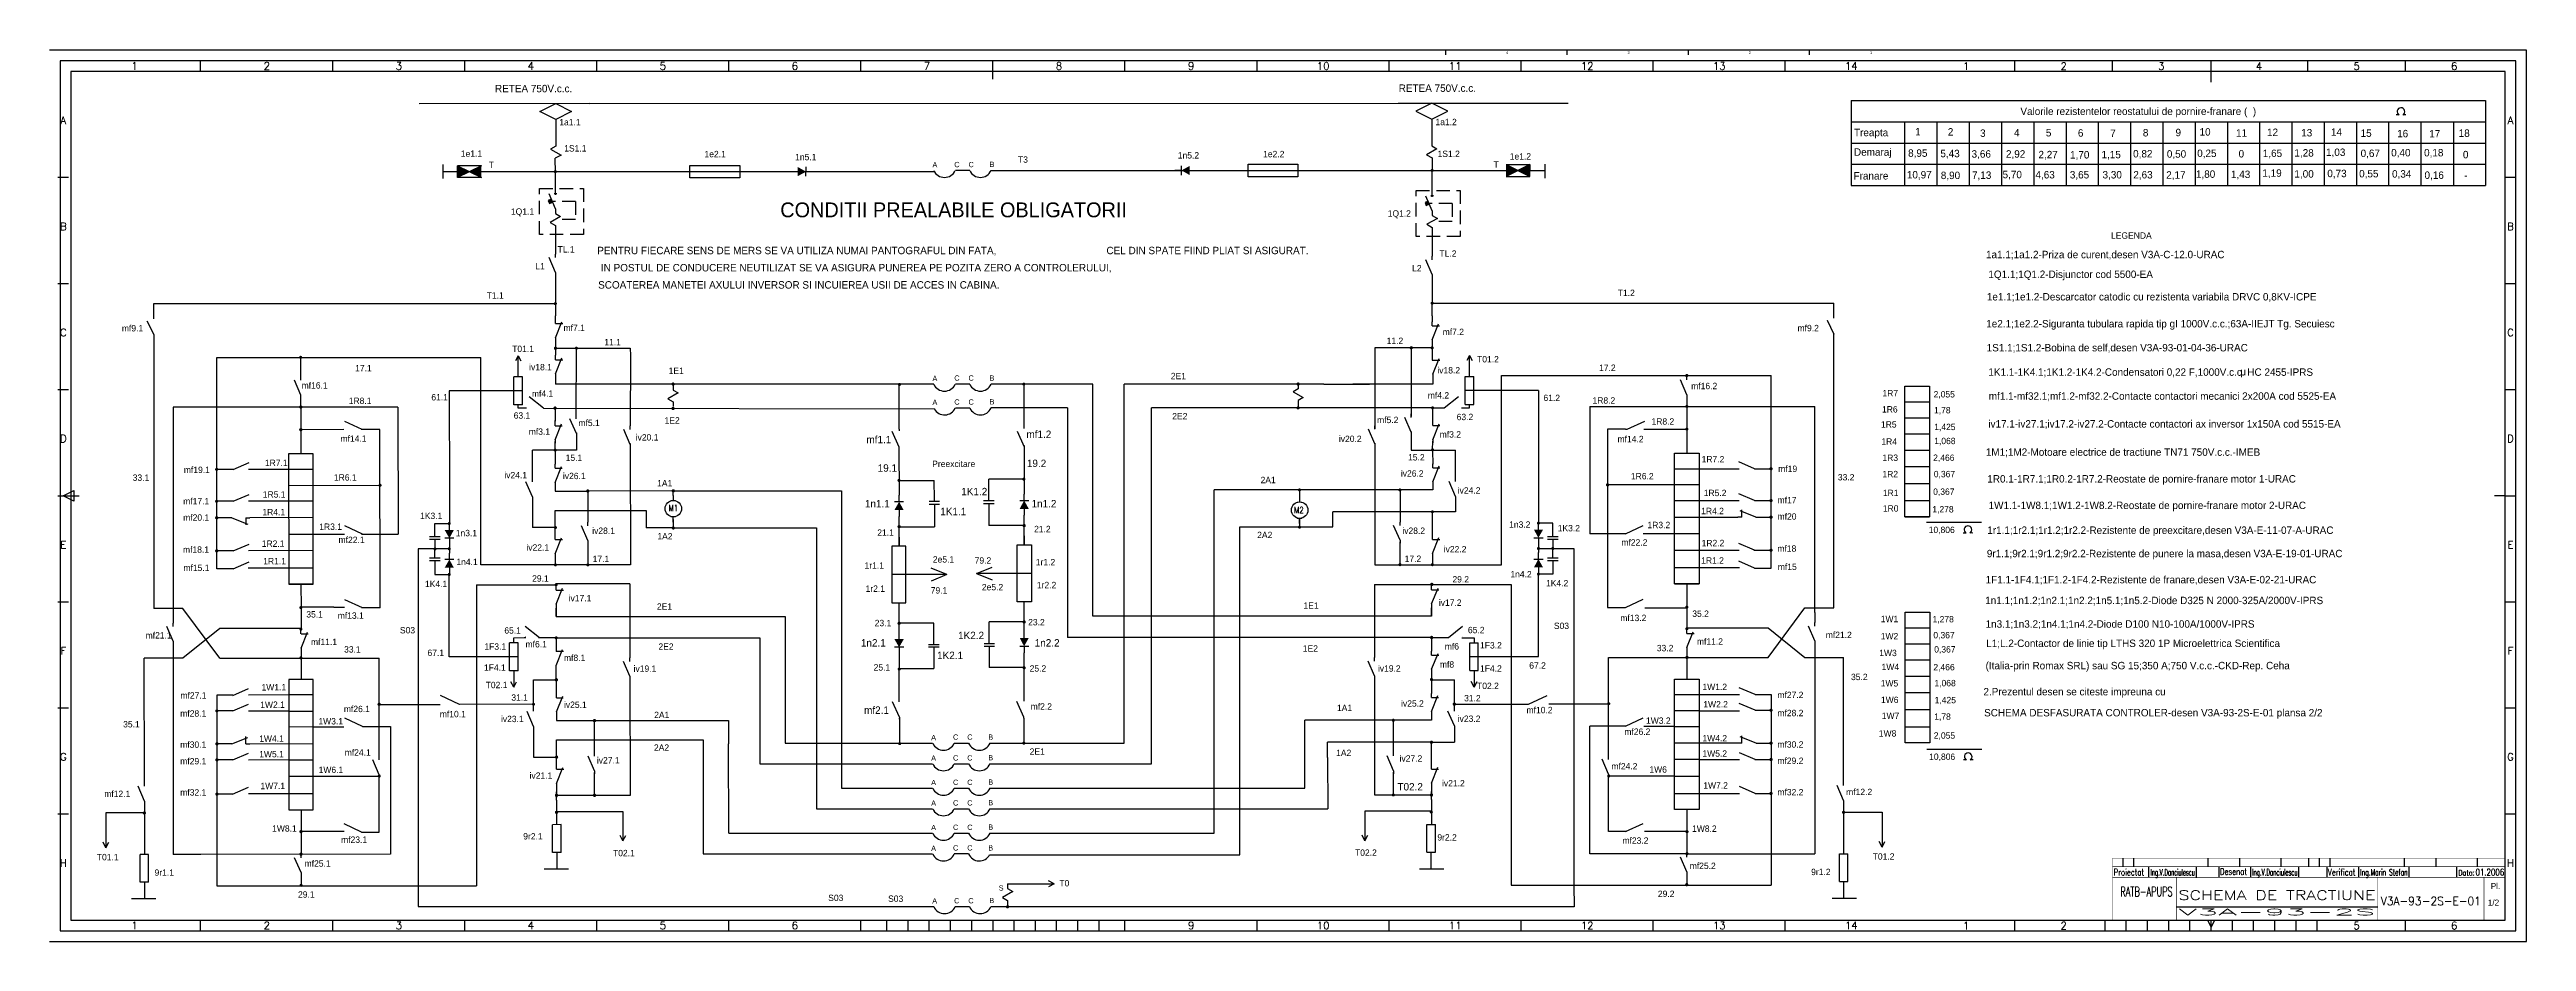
# Model space of a CAD drawing. Header units: millimetres. Extents: x 779 to 5457, y 14 to 905.
# Drawn here: x 3932 to 5099, y 485 to 905 of the extents above; entities that cross this region are included whole.
import ezdxf
from ezdxf.enums import TextEntityAlignment as Align

# ---------------------------------------------------------------- set-up
doc = ezdxf.new("R2010")
doc.units = ezdxf.units.MM
doc.linetypes.add('HIDDEN', pattern=[9.525, 6.35, -3.175])
for name, color, linetype in [('Cote', 1, 'Continuous'), ('INDICATOR', 7, 'Continuous'), ('Lin gr.', 3, 'Continuous'), ('LIN_GR', 3, 'Continuous')]:
    doc.layers.add(name, color=color, linetype=linetype)
doc.styles.add('ISO', font='SIMPLEX.shx')
doc.styles.add('ROMANS', font='ROMANS.shx', dxfattribs={"width": 0.8})

msp = doc.modelspace()

# ---------------------------------------------------------------- texts
at = {"color": 50, "style": 'ISO'}
for s, p in [('1', (3972.2, 897.5)), ('2', (4034.5, 897.5)), ('3', (4096.7, 897.5)), ('4', (4158.9, 897.5)), ('5', (4221.1, 897.5)), ('6', (4283.3, 897.5)), ('7', (4345.5, 897.5)), ('8', (4407.7, 897.5)), ('9', (4470, 897.5)), ('10', (4532.2, 897.5)), ('11', (4594.4, 897.5)), ('12', (4656.6, 897.5)), ('13', (4718.8, 897.5)), ('14', (4781, 897.5)), ('1', (4835.1, 897.4)), ('2', (4881.1, 897.4)), ('3', (4927.1, 897.4)), ('4', (4973.1, 897.4)), ('5', (5019.1, 897.4)), ('6', (5065.1, 897.4)), ('A', (3938.6, 871.9)), ('A', (5091.6, 871.9)), ('B', (3938.6, 821.9)), ('B', (5091.6, 821.9)), ('C', (3938.6, 771.9)), ('C', (5091.6, 771.9)), ('D', (3938.6, 721.9)), ('D', (5091.6, 721.9)), ('E', (3938.6, 671.9)), ('E', (5091.6, 671.9)), ('F', (3938.6, 621.9)), ('F', (5091.6, 621.9)), ('G', (3938.6, 571.9)), ('G', (5091.6, 571.9)), ('H', (3938.6, 521.9)), ('H', (5091.6, 521.9)), ('1', (3972.2, 492.5)), ('2', (4034.5, 492.5)), ('3', (4096.7, 492.5)), ('4', (4158.9, 492.5)), ('5', (4221.1, 492.5)), ('6', (4283.3, 492.5)), ('9', (4470, 492.5)), ('10', (4532.2, 492.5)), ('11', (4594.4, 492.5)), ('12', (4656.6, 492.5)), ('13', (4718.8, 492.5)), ('14', (4781, 492.5)), ('1', (4835.1, 492.4)), ('2', (4881.1, 492.4)), ('5', (5019.1, 492.4)), ('6', (5065.1, 492.4))]:
    msp.add_text(s, height=3.5, dxfattribs=at).set_placement(p, align=Align.MIDDLE)
at = {"color": 1, "linetype": 'Continuous'}
for s, p in [('4', (4618.4, 903.2)), ('3', (4675.6, 903.2)), ('2', (4732.7, 903.2)), ('1', (4789.9, 903.2))]:
    msp.add_text(s, height=1.27, dxfattribs=at).set_placement(p)
at = {"color": 2}
for s, height, rotation, p in [('RETEA 750V.c.c.', 3.5, 0.0403, (4142, 885.1)), ('mf9.1', 3, 0.0403, (3966.2, 772.4)), ('mf7.1', 3, 0.0403, (4174.3, 772.6)), ('T01.1', 3, 0.0403, (4150.1, 762.7)), ('11.1', 3, 0.0403, (4193.5, 765.9)), ('17.1', 3, 0.0403, (4076.1, 753.6)), ('iv18.1', 3, 359.9597, (4158.1, 754.1)), ('1E1', 3, 359.9597, (4223.8, 752.4)), ('1R8.1', 3, 0.0403, (4073.1, 738.2)), ('61.1', 3, 0.0403, (4112, 739.9)), ('mf4.1', 3, 0.0421, (4159.4, 741.6)), ('63.1', 3, 0.0403, (4150.8, 731.3)), ('mf3.1', 3, 0.0403, (4157.9, 723.7)), ('mf5.1', 3, 359.9597, (4181.3, 727.8)), ('iv20.1', 3, 0.0403, (4208.3, 721)), ('1R7.1', 3, 0.0403, (4033.6, 709)), ('mf14.1', 3, 0.0403, (4069.2, 720.4)), ('15.1', 3, 0.0403, (4175.3, 711.4)), ('33.1', 3, 359.9597, (3971.3, 702)), ('mf19.1', 3, 0.0403, (3995.4, 705.7)), ('1R6.1', 3, 0.0403, (4066.1, 702.1)), ('iv24.1', 3, 0.0403, (4146.4, 703.2)), ('iv26.1', 3, 0.0403, (4174, 702.8)), ('mf17.1', 3, 0.0403, (3995.1, 690.9)), ('1R4.1', 3, 0.0403, (4032.4, 685.8)), ('1R5.1', 3, 0.0403, (4032.6, 694.1)), ('mf20.1', 3, 0.0403, (3995.1, 683.2)), ('1R3.1', 3, 0.0403, (4059.2, 678.9)), ('iv28.1', 3, 0.0403, (4187.8, 677)), ('mf18.1', 3, 0.0403, (3995, 668.1)), ('1R2.1', 3, 0.0403, (4032.1, 670.9)), ('1R1.1', 3, 0.0403, (4032.8, 662.7)), ('mf22.1', 3, 0.0403, (4068.3, 672.7)), ('iv22.1', 3, 359.9597, (4156.8, 669.1)), ('17.1', 3, 0.0403, (4188, 663.7)), ('mf15.1', 3, 0.0403, (3995.2, 659.5)), ('29.1', 3, 0.0403, (4159.5, 654.5)), ('iv17.1', 3, 0.0403, (4176.7, 645.2)), ('1E1', 3, 359.9597, (4522.9, 641.7)), ('mf21.1', 3, 0.0403, (3977.4, 627.7)), ('35.1', 3, 359.9391, (4053.1, 637.6)), ('mf13.1', 3, 0.0403, (4067.9, 637)), ('65.1', 3, 0.0403, (4146.4, 630)), ('mf11.1', 3, 359.9391, (4055.3, 624.6)), ('33.1', 3, 359.9597, (4070.9, 621.1)), ('67.1', 3, 0.0403, (4110.2, 619.5)), ('1F3.1', 3, 0.0403, (4137, 622.4)), ('mf6.1', 3, 0.0403, (4156.4, 623.5)), ('mf8.1', 3, 0.0403, (4174.5, 617.1)), ('1F4.1', 3, 0.0403, (4136.8, 612.5)), ('T02.1', 3, 0.0403, (4137.6, 604.3)), ('iv19.1', 3, 0.0403, (4207.3, 612)), ('mf27.1', 3, 359.9597, (3993.8, 599.4)), ('1W2.1', 3, 0.1573, (4031.4, 595)), ('1W1.1', 3, 0.1573, (4032, 603.2)), ('mf26.1', 3, 0.0403, (4070.8, 593)), ('31.1', 3, 0.0403, (4149.7, 598.4)), ('iv25.1', 3, 0.0403, (4174.5, 595)), ('35.1', 3, 359.9391, (3966.8, 585.8)), ('mf28.1', 3, 359.9597, (3993.7, 590.9)), ('1W3.1', 3, 0.0403, (4058.8, 587.2)), ('mf10.1', 3, 0.0403, (4116, 590.6)), ('iv23.1', 3, 0.0403, (4144.8, 588.3)), ('mf30.1', 3, 359.9597, (3993.7, 576.2)), ('1W4.1', 3, 0.1573, (4030.9, 579)), ('1W5.1', 3, 0.1573, (4030.9, 571.7)), ('mf24.1', 3, 0.0403, (4071.2, 572.5)), ('iv27.1', 3, 0.0403, (4190, 568.8)), ('mf29.1', 3, 359.9597, (3993.7, 568.4)), ('1W6.1', 3, 0.0403, (4058.9, 564.3)), ('iv21.1', 3, 0.0403, (4158.3, 561.6)), ('mf12.1', 3, 0.0403, (3957.9, 553)), ('mf32.1', 3, 359.9597, (3993.7, 553.7)), ('1W7.1', 3, 0.1573, (4031.5, 556.7)), ('1W8.1', 3, 0.0403, (4037, 536.7)), ('T01.1', 3, 0.0403, (3954.4, 523.2)), ('mf23.1', 3, 0.0403, (4069.5, 531.4)), ('9r2.1', 3, 359.9597, (4155.3, 533)), ('T02.1', 3, 0.0403, (4197.6, 525.1)), ('9r1.1', 3, 359.9597, (3981.6, 515.9)), ('mf25.1', 3, 0.0403, (4052.3, 520.2)), ('29.1', 3, 0.0403, (4049.2, 505.6))]:
    msp.add_text(s, height=height, rotation=rotation, dxfattribs=at).set_placement(p)
for s, height, p in [('RETEA 750V.c.c.', 3.5, (4567.8, 885.3)), ('1a1.1', 3, (4172.3, 869.5)), ('1a1.2', 3, (4585.1, 869.6)), ('1e1.1', 3, (4125.9, 854.7)), ('1n5.1', 3, (4283.4, 853.1)), ('A', 2.5, (4348.1, 849.7)), ('C', 2.5, (4358.4, 849.8)), ('C', 2.5, (4365.1, 849.8)), ('B', 2.5, (4375, 849.9)), ('T3', 3, (4388.4, 851.9)), ('1n5.2', 3, (4463.7, 853.9)), ('1e2.2', 3, (4503.9, 854.5)), ('1S1.2', 3, (4586.1, 854.6)), ('T', 3, (4612.5, 849.6)), ('1e1.2', 3, (4620.1, 853.4)), ('TL.2', 3, (4587, 807.6)), ('L1', 3, (4161, 801.6)), ('L2', 3, (4574.1, 800.7)), ('T1.2', 3, (4671, 789.1)), ('mf7.2', 3, (4588.5, 770.7)), ('mf9.2', 3, (4755.7, 772.5)), ('11.2', 3, (4562.1, 766.5)), ('T01.2', 3, (4604.7, 757.8)), ('mf16.1', 3, (4050.9, 745.5)), ('A', 2.5, (4348.1, 749)), ('C', 2.5, (4358.4, 749.2)), ('C', 2.5, (4365.1, 749.2)), ('B', 2.5, (4375, 749.2)), ('2E1', 3, (4460.4, 749.9)), ('iv18.2', 3, (4586, 752.6)), ('17.2', 3, (4662.2, 753.8)), ('mf16.2', 3, (4705.6, 745.2)), ('A', 2.5, (4348.1, 737.8)), ('C', 2.5, (4358.4, 737.9)), ('C', 2.5, (4365.1, 737.9)), ('B', 2.5, (4375, 738)), ('mf4.2', 3, (4581.5, 740.8)), ('61.2', 3, (4636, 739.6)), ('1R8.2', 3, (4659.1, 738.4)), ('1E2', 3, (4221.9, 729)), ('mf1.2', 3.5, (4392.4, 722.2)), ('2E2', 3, (4461.1, 731)), ('mf5.2', 3, (4557.6, 729.2)), ('mf3.2', 3, (4587.1, 722.4)), ('63.2', 3, (4595.1, 730.6)), ('1R8.2', 3, (4686.9, 728.5)), ('mf1.1', 3.5, (4317, 719.7)), ('19.2', 3.5, (4392.6, 708.5)), ('iv20.2', 3, (4539.6, 720.3)), ('15.2', 3, (4572.2, 711.6)), ('mf14.2', 3, (4670.9, 720.2)), ('1R7.2', 3, (4710.5, 710.7)), ('1A1', 3, (4218.4, 699.4)), ('19.1', 3.5, (4322.3, 706.3)), ('Preexcitare', 3, (4348, 708.5)), ('2A1', 3, (4502.7, 700.9)), ('iv26.2', 3, (4568.8, 704)), ('1R6.2', 3, (4677.2, 702.7)), ('mf19', 3, (4746.6, 706.2)), ('33.2', 3, (4774.7, 702.2)), ('1n1.1', 3.5, (4316.3, 689.5)), ('1K1.1', 3.5, (4351.8, 685.8)), ('1K1.2', 3.5, (4361.7, 695.2)), ('1n1.2', 3.5, (4394.8, 689.5)), ('iv24.2', 3, (4595.6, 696)), ('1R4.2', 3, (4710.3, 686.3)), ('1R5.2', 3, (4711.5, 694.8)), ('mf17', 3, (4746.3, 691.4)), ('1K3.1', 3, (4106.7, 684)), ('1n3.1', 3, (4123.5, 675.9)), ('1A2', 3, (4218.5, 674.4)), ('21.1', 3, (4322.1, 676.1)), ('21.2', 3, (4396, 677.8)), ('2A2', 3, (4501.1, 675)), ('iv28.2', 3, (4569.5, 677)), ('1n3.2', 3, (4619.8, 679.9)), ('1K3.2', 3, (4642.7, 678.2)), ('1R3.2', 3, (4685, 679.7)), ('mf20', 3, (4746.3, 683.7)), ('1n4.1', 3, (4123.8, 662.3)), ('2e5.1', 3, (4348.3, 663.5)), ('79.2', 3, (4368, 663)), ('1r1.2', 3, (4396.8, 662.2)), ('17.2', 3, (4570.6, 663.8)), ('iv22.2', 3, (4589, 668.3)), ('mf22.2', 3, (4672.7, 671.5)), ('1R1.2', 3, (4710.3, 663)), ('1R2.2', 3, (4710.5, 671.2)), ('mf18', 3, (4746.2, 668.6)), ('1K4.1', 3, (4109, 651.9)), ('1r1.1', 3, (4316.1, 660.6)), ('1r2.2', 3, (4397.3, 651.4)), ('29.2', 3, (4593.1, 654.1)), ('1n4.2', 3, (4620.4, 656.5)), ('1K4.2', 3, (4637.2, 652.3)), ('mf15', 3, (4746.4, 660)), ('2E1', 3, (4218.3, 641.3)), ('1r2.1', 3, (4316.6, 649.7)), ('79.1', 3, (4347.3, 648.9)), ('2e5.2', 3, (4371.4, 650.4)), ('iv17.2', 3, (4586.7, 643.1)), ('S03', 3, (4097.2, 630.1)), ('23.1', 3, (4320.9, 633.5)), ('1K2.2', 3.5, (4360.2, 627.4)), ('23.2', 3, (4393.2, 633.9)), ('65.2', 3, (4600.4, 630.2)), ('S03', 3, (4640.9, 632.2)), ('mf13.2', 3, (4672.2, 635.9)), ('35.2', 3, (4706.1, 637.9)), ('mf21.2', 3, (4769, 627.9)), ('2E2', 3, (4219, 622.4)), ('1n2.1', 3.5, (4314.4, 623.9)), ('1K2.1', 3.5, (4350.3, 618)), ('1n2.2', 3.5, (4396.3, 623.9)), ('1E2', 3, (4522.6, 621.5)), ('mf6', 3, (4589.5, 622.5)), ('1F3.2', 3, (4606.1, 623)), ('33.2', 3, (4689.4, 621.7)), ('mf11.2', 3, (4708.3, 624.8)), ('25.1', 3, (4320.4, 612.6)), ('25.2', 3, (4393.9, 612.1)), ('iv19.2', 3, (4558, 612.1)), ('mf8', 3, (4587.2, 614)), ('T02.2', 3, (4604.7, 603.9)), ('1F4.2', 3, (4606.1, 612.1)), ('67.2', 3, (4629.3, 613.5)), ('35.2', 3, (4780.9, 608.1)), ('mf2.1', 3.5, (4315.9, 592.2)), ('mf2.2', 3, (4394.4, 594.2)), ('1A1', 3, (4538.7, 593.5)), ('iv25.2', 3, (4568.9, 595.6)), ('31.2', 3, (4598.6, 598.1)), ('mf10.2', 3, (4628, 592.5)), ('1W1.2', 3, (4710.9, 603.4)), ('1W2.2', 3, (4711.3, 595.2)), ('mf27.2', 3, (4746.2, 599.6)), ('2A1', 3, (4217, 590.2)), ('iv23.2', 3, (4595.6, 588.4)), ('mf26.2', 3, (4674.1, 582.3)), ('1W3.2', 3, (4684.3, 587.5)), ('mf28.2', 3, (4746.2, 591.1)), ('2A2', 3, (4216.9, 574.8)), ('A', 2.5, (4347.5, 579.8)), ('A', 2.5, (4347.5, 570.1)), ('C', 2.5, (4357.8, 580)), ('C', 2.5, (4357.8, 570.2)), ('C', 2.5, (4364.5, 580)), ('C', 2.5, (4364.5, 570.2)), ('B', 2.5, (4374.4, 580)), ('B', 2.5, (4374.4, 570.3)), ('2E1', 3, (4393.9, 572.9)), ('1A2', 3, (4538.3, 572.3)), ('iv27.2', 3, (4568.2, 569.7)), ('1W4.2', 3, (4710.9, 579.2)), ('1W5.2', 3, (4710.9, 572)), ('mf30.2', 3, (4746.2, 576.3)), ('A', 2.5, (4347.5, 558.6)), ('C', 2.5, (4357.8, 558.7)), ('C', 2.5, (4364.5, 558.7)), ('B', 2.5, (4374.4, 558.8)), ('iv21.2', 3, (4588.2, 558)), ('mf24.2', 3, (4668, 566)), ('1W6', 3, (4685.9, 564.5)), ('mf29.2', 3, (4746.2, 568.6)), ('A', 2.5, (4347.5, 548.9)), ('C', 2.5, (4357.8, 549)), ('C', 2.5, (4364.5, 549)), ('B', 2.5, (4374.4, 549.1)), ('T02.2', 3.5, (4567.2, 556.1)), ('1W7.2', 3, (4711.3, 557)), ('mf32.2', 3, (4746.2, 553.8)), ('mf12.2', 3, (4778.6, 553.9)), ('A', 2.5, (4347.5, 537.4)), ('C', 2.5, (4357.8, 537.5)), ('C', 2.5, (4364.5, 537.5)), ('B', 2.5, (4374.4, 537.6)), ('1W8.2', 3, (4706, 536.6)), ('A', 2.5, (4347.5, 527.6)), ('C', 2.5, (4357.8, 527.8)), ('C', 2.5, (4364.5, 527.8)), ('B', 2.5, (4374.4, 527.8)), ('T02.2', 3, (4547.2, 525.3)), ('9r2.2', 3, (4586, 532.5)), ('mf23.2', 3, (4673.2, 531)), ('T01.2', 3, (4791.1, 523.5)), ('T0', 3, (4407.9, 510.9)), ('mf25.2', 3, (4704.9, 519.1)), ('9r1.2', 3, (4762.1, 516.2)), ('S03', 3, (4299, 504)), ('S03', 3, (4327.2, 503.6)), ('A', 2.5, (4348, 502.8)), ('C', 2.5, (4358.3, 502.9)), ('C', 2.5, (4365, 502.9)), ('B', 2.5, (4374.9, 503)), ('S', 2.5, (4379.3, 508.9)), ('29.2', 3, (4689.9, 505.9))]:
    msp.add_text(s, height=height, dxfattribs=at).set_placement(p)
at = {"color": 3}
for s, height, p in [('CONDITII PREALABILE OBLIGATORII ', 7, (4276.4, 826.2)), (' PENTRU FIECARE SENS DE MERS SE VA UTILIZA NUMAI PANTOGRAFUL DIN FATA,', 3.5, (4188.9, 808.8)), ('CEL DIN SPATE FIIND PLIAT SI ASIGURAT.', 3.5, (4430.1, 808.8)), ('SCOATEREA MANETEI AXULUI INVERSOR SI INCUIEREA USII DE ACCES IN CABINA.', 3.5, (4190.6, 792.6)), ('IN POSTUL DE CONDUCERE NEUTILIZAT SE VA ASIGURA PUNEREA PE POZITA ZERO A CONTROLERULUI,', 3.5, (4191.9, 800.7))]:
    msp.add_text(s, height=height, dxfattribs=at).set_placement(p)
at = {"color": 1, "linetype": 'ByBlock'}
for s, p in [('1/2', (5080.9, 501.8)), ('Pl.', (5082.3, 509.6))]:
    msp.add_text(s, height=2.89, dxfattribs=at).set_placement(p)
at = {"color": 2, "style": 'ROMANS', "width": 0.8}
for tag, p in [('M1', (4223.8, 687.7)), ('M2', (4518.5, 686.7))]:
    msp.add_attdef(tag, p, 'M', height=3, dxfattribs=at)
at = {"layer": 'Cote', "color": 1}
for s, p in [('2.Prezentul desen se citeste impreuna cu ', (4843.3, 600.9)), ('SCHEMA DESFASURATA CONTROLER-desen V3A-93-2S-E-01 plansa 2/2', (4843.6, 591))]:
    msp.add_text(s, height=3.5, dxfattribs=at).set_placement(p)
at = {"layer": 'Lin gr.', "color": 1, "ltscale": 0.5}
for s, p in [('1', (4811.1, 864.8)), ('2', (4826.5, 864.7)), ('3', (4841.7, 864.1)), ('4', (4857.7, 864.3)), ('5', (4872.7, 864.3)), ('6', (4887.8, 864.2)), ('7', (4903, 864)), ('8', (4918.4, 864.3)), ('9', (4933.8, 864.4)), ('10', (4945.1, 864.7)), ('11', (4962.3, 864.2)), ('12', (4976.9, 864.5)), ('13', (4993, 864.3)), ('14', (5007, 864.6)), ('15', (5021, 864.1)), ('16', (5038.2, 863.9)), ('17', (5053.3, 863.8)), ('18', (5067.2, 864.1)), ('8,95', (4807.8, 854.7)), ('5,43', (4823, 854.5)), ('3,66', (4837.7, 854.3)), ('2,92', (4853.9, 854.3)), ('2,27', (4869.2, 854)), ('1,70', (4884.1, 853.9)), ('1,15', (4898.9, 854)), ('0,82', (4913.8, 854.4)), ('0,50', (4929.7, 854.3)), ('0,25', (4944, 854.6)), ('0', (4963.5, 854.4)), ('1,65', (4974.9, 854.6)), ('1,28', (4989.8, 854.8)), ('1,03', (5004.7, 855.1)), ('0,67', (5021, 854.6)), ('0,40', (5035.4, 854.9)), ('0,18', (5050.9, 854.9)), ('0', (5069.2, 854)), ('10,97', (4807.2, 844.5)), ('8,90', (4823.2, 844.2)), ('7,13', (4837.9, 844.3)), ('5,70', (4852.3, 844.6)), ('4,63', (4867.8, 844.5)), ('3,65', (4884, 844.5)), ('3,30', (4899.4, 844.5)), ('2,63', (4913.9, 844.5)), ('2,17', (4929.4, 844.4)), ('1,80', (4943.4, 844.8)), ('1,43', (4959.9, 844.7)), ('1,19', (4974.7, 845.3)), ('1,00', (4989.8, 844.9)), ('0,73', (5005.3, 845.1)), ('0,55', (5020.3, 845)), ('0,34', (5035.8, 844.9)), ('0,16', (5051.1, 844.3)), ('-', (5069.8, 844.2)), ('1a1.1;1a1.2-Priza de curent,desen V3A-C-12.0-URAC', (4844.5, 806.9)), ('1Q1.1;1Q1.2-Disjunctor cod 5500-EA', (4845.6, 797.6)), ('1e1.1;1e1.2-Descarcator catodic cu rezistenta variabila DRVC 0,8KV-ICPE', (4844.9, 787)), ('1e2.1;1e2.2-Siguranta tubulara rapida tip gI 1000V.c.c.;63A-IIEJT Tg. Secuiesc', (4844.6, 774.3)), ('1S1.1;1S1.2-Bobina de self,desen V3A-93-01-04-36-URAC', (4844.8, 763)), ('1K1.1-1K4.1;1K1.2-1K4.2-Condensatori 0,22 F,1000V.c.c. HC 2455-IPRS', (4845.6, 751.5)), ('mf1.1-mf32.1;mf1.2-mf32.2-Contacte contactori mecanici 2x200A cod 5525-EA', (4845.8, 740.2)), ('iv17.1-iv27.1;iv17.2-iv27.2-Contacte contactori ax inversor 1x150A cod 5515-EA', (4845.6, 727.1)), ('1M1;1M2-Motoare electrice de tractiune TN71 750V.c.c.-IMEB', (4844.4, 713.8)), ('1R0.1-1R7.1;1R0.2-1R7.2-Reostate de pornire-franare motor 1-URAC', (4845.1, 701.2)), ('1W1.1-1W8.1;1W1.2-1W8.2-Reostate de pornire-franare motor 2-URAC', (4845.7, 688.7)), ('1r1.1;1r2.1;1r1.2;1r2.2-Rezistente de preexcitare,desen V3A-E-11-07-A-URAC', (4845.1, 677)), ('9r1.1;9r2.1;9r1.2;9r2.2-Rezistente de punere la masa,desen V3A-E-19-01-URAC', (4844.9, 666)), ('1F1.1-1F4.1;1F1.2-1F4.2-Rezistente de franare,desen V3A-E-02-21-URAC', (4844.3, 653.7)), ('1n1.1;1n1.2;1n2.1;1n2.2;1n5.1;1n5.2-Diode D325 N 2000-325A/2000V-IPRS', (4844.1, 643.9)), ('1n3.1;1n3.2;1n4.1;1n4.2-Diode D100 N10-100A/1000V-IPRS', (4844.3, 632.8)), ('L1;L.2-Contactor de linie tip LTHS 320 1P Microelettrica Scientifica', (4844.6, 623.7)), ('(Italia-prin Romax SRL) sau SG 15;350 A;750 V.c.c.-CKD-Rep. Ceha', (4844.3, 613.2))]:
    msp.add_text(s, height=3.5, dxfattribs=at).set_placement(p)
at = {"layer": 'Lin gr.', "color": 1, "ltscale": 0.5, "insert": (4964.3, 755.2), "char_height": 3.5, "width": 22.709, "attachment_point": 1}
msp.add_mtext('{\\fSymbol|b0|i0|c2|p18;m}', dxfattribs=at)
at = {"layer": 'LIN_GR', "color": 2, "ltscale": 0.5}
for s, height, p in [('Valorile rezistentelor reostatului de pornire-franare (  )', 3.5, (4860.7, 874.4)), ('Treapta', 3.5, (4782.3, 864.4)), ('1S1.1', 3, (4174.6, 857.2)), ('1e2.1', 3, (4240.7, 854.5)), ('Demaraj', 3.5, (4782.3, 855.2)), ('Franare', 3.5, (4782.1, 844)), ('1Q1.1', 3, (4149.5, 827.4)), ('1Q1.2', 3, (4562.6, 826.5)), ('LEGENDA', 3, (4903.4, 816.1)), ('T1.1', 3, (4138.1, 787.9)), ('1R6', 3, (4795.5, 734.2)), ('1R7', 3, (4795.7, 741.8)), ('2,055', 3, (4819.8, 741.3)), ('1,78', 3, (4820, 733.8)), ('1R5', 3, (4795, 727.1)), ('1,425', 3, (4820.1, 725.9)), ('1R4', 3, (4795.2, 719)), ('1R3', 3, (4795.7, 711.4)), ('2,466', 3, (4819.6, 711.4)), ('1,068', 3, (4820.1, 719.3)), ('1R2', 3, (4795.7, 703.7)), ('0,367', 3, (4819.9, 703.7)), ('1R1', 3, (4795.9, 694.8)), ('1R0', 3, (4795.9, 687.5)), ('1,278', 3, (4819.2, 687.1)), ('0,367', 3, (4819.6, 695.4)), ('10,806', 3, (4817.5, 677.4)), ('1W1', 3, (4794.9, 635.4)), ('1W2', 3, (4794.9, 627.3)), ('1,278', 3, (4819.3, 635.3)), ('0,367', 3, (4819.7, 627.8)), ('1W3', 3, (4794.2, 619.4)), ('0,367', 3, (4820.1, 621.1)), ('1W5', 3, (4794.9, 605.1)), ('1W4', 3, (4795.3, 612.8)), ('2,466', 3, (4819.7, 612.7)), ('1,068', 3, (4820.2, 605.2)), ('1W6', 3, (4795, 597.3)), ('1,425', 3, (4820.3, 597.2)), ('1W8', 3, (4794, 581.5)), ('1W7', 3, (4795.4, 589.8)), ('1,78', 3, (4820.1, 589.4)), ('10,806', 3, (4817.7, 570.5)), ('2,055', 3, (4819.9, 580.5))]:
    msp.add_text(s, height=height, dxfattribs=at).set_placement(p)
at = {"layer": 'LIN_GR', "color": 2, "ltscale": 0.5, "text_generation_flag": 2}
msp.add_text('T', height=3, rotation=0.0403, dxfattribs=at).set_placement((4141.5, 849.4))
at = {"layer": 'LIN_GR', "color": 2, "ltscale": 0.5}
msp.add_text('TL.1', height=3, rotation=359.9597, dxfattribs=at).set_placement((4171.5, 809.6))

# ---------------------------------------------------------------- blocks, each defined once
blk = doc.blocks.new('indic-el')
at = {"layer": 'INDICATOR', "color": 1}
for p, q in [((-180, 25), (-180, 29)), ((-175, 25), (-175, 29)), ((-167.9, 20), (-167.9, 25)), ((-145.4, 19.8), (-145.4, 24.8)), ((-140, 25), (-140, 29)), ((-134.7, 20.1), (-134.7, 25.1)), ((-125, 25), (-125, 29)), ((-119.9, 20), (-119.9, 25)), ((-105.5, 25), (-105.5, 29)), ((-97.2, 20), (-97.2, 25)), ((-87.5, 25), (-87.5, 29)), ((-83.8, 20), (-83.8, 25)), ((-82.5, 25), (-82.5, 29)), ((-69, 20), (-69, 25)), ((-47.5, 25), (-47.5, 29)), ((-45.3, 20), (-45.3, 25)), ((-32.5, 25), (-32.5, 29)), ((-22.8, 20), (-22.8, 25)), ((-13, 25), (-13, 29)), ((-155, 6), (-60, 6))]:
    blk.add_line(p, q, dxfattribs=at)
at = {"layer": 'INDICATOR'}
blk.add_line((-92.5, 25), (-92.5, 29), dxfattribs=at)
at = {"layer": 'INDICATOR', "const_width": 0.3, "flags": 128}
for points in [[(0, 29), (-185, 29), (-185, 0)], [(0, 25), (-185, 25)], [(0, 20), (-185, 20)], [(-155, 0), (-155, 20)], [(-60, 0), (-60, 20)], [(-10, 0), (-10, 20)]]:
    blk.add_lwpolyline(points, dxfattribs=at)
at = {"layer": 'INDICATOR', "color": 1, "style": 'ROMANS', "width": 0.8}
for s, height, p in [('Proiectat', 3, (-184.5, 20.9)), ('Desenat', 3, (-134.4, 21.2)), ('Verificat', 3, (-83.5, 20.9)), ('Data:', 2.5, (-22.1, 20.9))]:
    blk.add_text(s, height=height, dxfattribs=at).set_placement(p)
at = {"layer": 'INDICATOR', "style": 'ROMANS', "width": 0.570908}
blk.add_text('RATB-APUPS', height=4.5, dxfattribs=at).set_placement((-181.3, 11), (-156.7, 11), align=Align.FIT)
at = {"layer": 'INDICATOR', "color": 1, "style": 'ROMANS'}
for tag, height, width, p, p2 in [('PROIECTAT', 3, 0.908325, (-167.1, 20.7), (-146.2, 20.7)), ('DESENAT', 3, 1.116423, (-119.3, 20.8), (-97.9, 20.8)), ('VERIFICAT', 3, 1.074468, (-68.3, 20.8), (-45.9, 20.8)), ('DATA', 3, 1.321041, (-14, 20.8), (-0.5, 20.8)), ('NUME_DESEN', 4.5, 2.080219, (-153.9, 9.2), (-61.2, 9.2)), ('ANS', 3, 11.421134, (-154, 2), (-61, 2)), ('NUMAR', 4, 2.383056, (-58.6, 6.8), (-11.4, 6.8))]:
    blk.add_attdef(tag, text='', height=height, dxfattribs=dict(at, width=width)).set_placement(p, p2, align=Align.FIT)

# ---------------------------------------------------------------- hatches: boundary and pattern name
h = msp.add_hatch(color=2)
h.paths.add_polyline_path([(4135.6, 850.5), (4135.6, 847.7), (4130, 847.7)])
h.paths.add_polyline_path([(4135.2, 847.7), (4135.6, 847.7), (4135.6, 847.6), (4135.6, 844.9), (4130, 847.7)])
h.paths.add_polyline_path([(4130, 847.7), (4124.3, 847.7), (4124.3, 850.5)])
h.paths.add_polyline_path([(4130, 847.7), (4124.3, 844.9), (4124.3, 847.7)])
h = msp.add_hatch(color=2)
h.paths.add_polyline_path([(4130, 847.7), (4135.2, 847.7), (4135.6, 847.7), (4135.6, 847.6), (4135.6, 844.9)])
h.paths.add_polyline_path([(4124.3, 844.9), (4124.3, 847.7), (4130, 847.7)])
h = msp.add_hatch(color=2)
h.paths.add_polyline_path([(4618.4, 851.1), (4618.4, 848.2), (4624, 848.2)])
h.paths.add_polyline_path([(4618.8, 848.2), (4618.4, 848.2), (4618.4, 848.1), (4618.4, 845.4), (4624, 848.2)])
h.paths.add_polyline_path([(4624, 848.2), (4629.6, 848.2), (4629.6, 851.1)])
h.paths.add_polyline_path([(4624, 848.2), (4629.6, 845.4), (4629.6, 848.2)])
h = msp.add_hatch(color=2)
h.paths.add_polyline_path([(4624, 848.2), (4618.8, 848.2), (4618.4, 848.2), (4618.4, 848.1), (4618.4, 845.4)])
h.paths.add_polyline_path([(4629.6, 845.4), (4629.6, 848.2), (4624, 848.2)])

# ---------------------------------------------------------------- linework, layer by layer
at = {"color": 240}
for p, q in [((4823.1, 904.9), (3932.1, 904.9)), ((4818.1, 899.9), (3937.1, 899.9)), ((3937.1, 899.9), (3937.1, 489.9)), ((5099.1, 904.9), (4802.1, 904.9)), ((5094.1, 899.9), (4807.1, 899.9)), ((5094.1, 489.9), (5094.1, 899.9)), ((5099.1, 484.9), (5099.1, 904.9)), ((3932.1, 484.9), (4823.1, 484.9)), ((3937.1, 489.9), (4818.1, 489.9)), ((3937.1, 484.9), (4827.1, 484.9)), ((4802.1, 484.9), (5099.1, 484.9)), ((4807.1, 489.9), (5094.1, 489.9))]:
    msp.add_line(p, q, dxfattribs=at)
at = {"color": 70}
for p, q in [((4003.3, 894.9), (4003.3, 899.9)), ((4065.6, 894.9), (4065.6, 899.9)), ((4127.8, 894.9), (4127.8, 899.9)), ((4190, 894.9), (4190, 899.9)), ((4252.2, 894.9), (4252.2, 899.9)), ((4314.4, 894.9), (4314.4, 899.9)), ((4376.6, 891.3), (4376.6, 899.9)), ((4438.8, 894.9), (4438.8, 899.9)), ((4501.1, 894.9), (4501.1, 899.9)), ((4563.3, 894.9), (4563.3, 899.9)), ((4625.5, 894.9), (4625.5, 899.9)), ((4687.7, 894.9), (4687.7, 899.9)), ((4749.9, 894.9), (4749.9, 899.9)), ((4858.1, 894.9), (4858.1, 899.9)), ((4904.1, 894.9), (4904.1, 899.9)), ((4950.6, 889.9), (4950.6, 899.9)), ((4996.1, 894.9), (4996.1, 899.9)), ((5042.1, 894.9), (5042.1, 899.9)), ((4813.1, 894.9), (3942.1, 894.9)), ((3942.1, 894.9), (3942.1, 494.9)), ((5089.1, 894.9), (4812.1, 894.9)), ((5089.1, 494.9), (5089.1, 894.9)), ((3941.1, 844.9), (3936.1, 844.9)), ((5094.1, 844.9), (5089.1, 844.9)), ((3941.1, 794.9), (3936.1, 794.9)), ((5094.1, 794.9), (5089.1, 794.9)), ((3941.1, 744.9), (3936.1, 744.9)), ((5094.1, 744.9), (5089.1, 744.9)), ((3936.1, 694.9), (3946.1, 694.9)), ((3938.6, 694.9), (3943.6, 697.4)), ((3943.6, 692.4), (3938.6, 694.9)), ((3943.6, 697.4), (3943.6, 692.4)), ((5089.1, 694.9), (5084.1, 694.9)), ((5089.1, 694.9), (5094.1, 694.9)), ((3941.1, 644.9), (3936.1, 644.9)), ((5094.1, 644.9), (5089.1, 644.9)), ((3941.1, 594.9), (3936.1, 594.9)), ((5094.1, 594.9), (5089.1, 594.9)), ((3941.1, 544.9), (3936.1, 544.9)), ((5094.1, 544.9), (5089.1, 544.9)), ((3942.1, 494.9), (4813.1, 494.9)), ((4003.3, 489.9), (4003.3, 494.9)), ((4065.6, 489.9), (4065.6, 494.9)), ((4127.8, 489.9), (4127.8, 494.9)), ((4190, 489.9), (4190, 494.9)), ((4252.2, 489.9), (4252.2, 494.9)), ((4314.4, 489.9), (4314.4, 494.9)), ((4326.6, 489.9), (4326.6, 494.9)), ((4336.6, 489.9), (4336.6, 494.9)), ((4346.6, 489.9), (4346.6, 494.9)), ((4356.6, 489.9), (4356.6, 494.9)), ((4366.6, 489.9), (4366.6, 494.9)), ((4376.6, 494.9), (4376.6, 489.9)), ((4386.6, 489.9), (4386.6, 494.9)), ((4396.6, 489.9), (4396.6, 494.9)), ((4406.6, 489.9), (4406.6, 494.9)), ((4416.6, 489.9), (4416.6, 494.9)), ((4426.6, 489.9), (4426.6, 494.9)), ((4438.8, 489.9), (4438.8, 494.9)), ((4501.1, 489.9), (4501.1, 494.9)), ((4563.3, 489.9), (4563.3, 494.9)), ((4625.5, 489.9), (4625.5, 494.9)), ((4687.7, 489.9), (4687.7, 494.9)), ((4749.9, 489.9), (4749.9, 494.9)), ((4812.1, 494.9), (5089.1, 494.9)), ((4858.1, 489.9), (4858.1, 494.9)), ((4900.6, 489.9), (4900.6, 494.9)), ((4910.6, 489.9), (4910.6, 494.9)), ((4920.6, 489.9), (4920.6, 494.9)), ((4930.6, 489.9), (4930.6, 494.9)), ((4940.6, 489.9), (4940.6, 494.9)), ((4950.6, 491.7), (4949, 494.9)), ((4952.2, 494.9), (4950.6, 491.7)), ((4950.6, 489.9), (4950.6, 494.9)), ((4960.6, 489.9), (4960.6, 494.9)), ((4970.6, 489.9), (4970.6, 494.9)), ((4980.6, 489.9), (4980.6, 494.9)), ((4990.6, 489.9), (4990.6, 494.9)), ((5000.6, 489.9), (5000.6, 494.9)), ((5042.1, 489.9), (5042.1, 494.9))]:
    msp.add_line(p, q, dxfattribs=at)
at = {"color": 2}
for p, q in [((4186.4, 879.8), (4106.3, 879.7)), ((4163.1, 876), (4170.6, 879.8)), ((4170.6, 872.3), (4163.1, 876)), ((4170.6, 879.8), (4178.1, 876)), ((4178.1, 876), (4170.6, 872.3)), ((4186.4, 879.8), (4567.5, 879.9)), ((4567.5, 879.9), (4647.7, 879.9)), ((4583.4, 879.9), (4575.9, 876.2)), ((4575.9, 876.2), (4583.4, 872.4)), ((4590.9, 876.2), (4583.4, 879.9)), ((4583.4, 872.4), (4590.9, 876.2)), ((4170.6, 872.3), (4170.6, 869.8)), ((4170.6, 869.8), (4170.6, 867.6)), ((4170.6, 867.4), (4170.6, 859.7)), ((4583.4, 872.4), (4583.4, 869.9)), ((4583.4, 869.9), (4583.4, 867.7)), ((4583.4, 867.5), (4583.4, 859.9)), ((4170.6, 859.7), (4168.2, 858.3)), ((4168.2, 858.3), (4173.1, 855.5)), ((4173.1, 855.5), (4170.4, 854)), ((4170.5, 847.3), (4170.4, 854)), ((4585.8, 858.5), (4580.9, 855.7)), ((4580.9, 855.7), (4583.5, 854.2)), ((4583.4, 860.8), (4583.4, 860.8)), ((4583.4, 859.9), (4585.8, 858.5)), ((4583.5, 854.2), (4583.5, 848.2)), ((4117.4, 851), (4117.4, 844.4)), ((4117.4, 847.7), (4348.8, 847.7)), ((4135.6, 850.5), (4124.3, 850.5)), ((4124.3, 850.5), (4135.6, 844.9)), ((4135.6, 850.5), (4124.3, 844.9)), ((4124.3, 850.5), (4124.3, 847.6)), ((4124.3, 844.9), (4124.3, 850.5)), ((4135.6, 844.9), (4124.3, 844.9)), ((4170.5, 837.4), (4170.5, 849.2)), ((4365.7, 848.3), (4358.9, 848.3)), ((4375.7, 848.3), (4583.5, 848.3)), ((4465.6, 848.3), (4462.3, 848.3)), ((4469.2, 848.3), (4472.3, 848.3)), ((4583.5, 836.5), (4583.5, 848.3)), ((4583.5, 848.2), (4636.6, 848.2)), ((4629.6, 851.1), (4618.4, 845.4)), ((4618.4, 851.1), (4629.6, 845.4)), ((4618.4, 851.1), (4629.6, 851.1)), ((4618.4, 845.4), (4629.6, 845.4)), ((4618.8, 848.2), (4629.6, 848.2)), ((4629.6, 851.1), (4629.6, 848.1)), ((4629.6, 845.4), (4629.6, 851.1)), ((4636.6, 851.2), (4636.6, 844.6)), ((4170.5, 830.2), (4167.5, 837.2)), ((4169.8, 837.4), (4171.1, 837.4)), ((4170.5, 830.2), (4170.5, 828)), ((4170.5, 828.9), (4170.5, 828.9)), ((4583.5, 829.2), (4580.5, 836.2)), ((4582.9, 836.5), (4584.2, 836.5)), ((4583.5, 829.2), (4583.5, 827)), ((4172.9, 826.6), (4168, 823.8)), ((4168, 823.8), (4170.5, 822.4)), ((4170.5, 828), (4172.9, 826.6)), ((4170.5, 822.4), (4170.5, 820.2)), ((4170.5, 821.4), (4170.5, 821.4)), ((4170.5, 820.2), (4170.5, 808.8)), ((4586, 825.6), (4581.1, 822.9)), ((4581.1, 822.9), (4583.5, 821.4)), ((4583.5, 828), (4583.5, 828)), ((4583.5, 827), (4586, 825.6)), ((4583.5, 821.4), (4583.5, 819.2)), ((4583.5, 820.5), (4583.5, 820.5)), ((4583.5, 819.2), (4583.5, 807.9)), ((4170.5, 800.2), (4167.5, 807.2)), ((4170.5, 807.2), (4170.5, 808.8)), ((4583.5, 799.2), (4580.5, 806.2)), ((4583.5, 806.2), (4583.5, 807.9)), ((4170.5, 800.2), (4170.5, 787.1)), ((4170.5, 796.9), (4170.5, 794.7)), ((4170.5, 795.9), (4170.5, 795.9)), ((4170.5, 794.7), (4170.5, 779.8)), ((4583.5, 799.2), (4583.5, 786.1)), ((3981.2, 785.5), (4170.5, 785.5)), ((3981.2, 782.9), (3981.2, 785.5)), ((3981.2, 778.3), (3981.2, 782.9)), ((4583.5, 785.7), (4772.8, 785.7)), ((4583.5, 779.8), (4583.5, 785.4)), ((4772.8, 783.2), (4772.8, 785.7)), ((4772.8, 778.6), (4772.8, 783.2)), ((3978, 777.4), (3981.2, 771)), ((3981.2, 771), (3981.3, 641.9)), ((4170.5, 779), (4170.5, 779.8)), ((4170.5, 777.9), (4170.5, 779)), ((4170.5, 776.1), (4170.5, 777.9)), ((4170.5, 769.4), (4173.5, 776.9)), ((4583.5, 779.8), (4583.5, 777)), ((4583.5, 775.1), (4583.5, 777)), ((4583.5, 768.5), (4586.5, 776)), ((4769.6, 777.7), (4769.6, 777.7)), ((4769.6, 777.7), (4772.8, 771.2)), ((4772.8, 642.2), (4772.8, 771.2)), ((4010.9, 660.6), (4010.9, 760.2)), ((4010.9, 760.2), (4135.4, 760.2)), ((4050.5, 749.4), (4050.5, 760.2)), ((4135.4, 662.4), (4135.4, 760.2)), ((4152.9, 760.9), (4151.7, 758.6)), ((4152.9, 760.9), (4154.1, 758.6)), ((4152.9, 751), (4152.9, 760.9)), ((4170.1, 764.5), (4205.7, 764.5)), ((4170.5, 769.4), (4170.5, 762.1)), ((4170.5, 762.1), (4170.5, 761.2)), ((4170.5, 760.9), (4170.5, 761.2)), ((4170.5, 759.1), (4170.5, 760.9)), ((4170.5, 752.4), (4173.5, 759.9)), ((4180.3, 732.9), (4180.4, 764.1)), ((4205.7, 764.5), (4205.8, 761.1)), ((4205.8, 761.1), (4205.7, 727.9)), ((4556.6, 764.7), (4556.6, 726.5)), ((4583.5, 764.7), (4556.6, 764.7)), ((4573.7, 764.3), (4573.7, 732.3)), ((4583.5, 768.5), (4583.5, 767)), ((4583.5, 767), (4583.5, 758.9)), ((4583.8, 752.2), (4586.8, 759.7)), ((4601.1, 761), (4599.9, 758.7)), ((4601.1, 751.1), (4601.1, 761)), ((4601.1, 761), (4602.4, 758.7)), ((4050.5, 742.4), (4047.5, 749.4)), ((4150.9, 737.9), (4150.9, 751)), ((4154.9, 751), (4150.9, 751)), ((4152.9, 755.6), (4152.9, 755.6)), ((4152.9, 755.6), (4152.9, 755.6)), ((4152.9, 755.6), (4152.9, 755.6)), ((4152.9, 755.6), (4152.9, 755.6)), ((4154.9, 737.9), (4154.9, 751)), ((4170.5, 752.4), (4170.5, 750.9)), ((4170.5, 750.9), (4170.5, 747.6)), ((4204.3, 747.6), (4170.5, 747.6)), ((4285.8, 747.6), (4203.2, 747.6)), ((4225.9, 747.6), (4225.9, 747)), ((4225.9, 747), (4225.9, 744.8)), ((4348.8, 747.6), (4284.7, 747.6)), ((4332.5, 726.3), (4332.5, 747.4)), ((4365.7, 747.6), (4358.9, 747.6)), ((4423.7, 747.6), (4375.8, 747.6)), ((4391.1, 747.6), (4391.1, 726.6)), ((4423.7, 638.2), (4423.7, 747.6)), ((4532.5, 747.6), (4438.5, 747.6)), ((4438.5, 578.4), (4438.5, 747.6)), ((4520.4, 747.6), (4520.4, 745.4)), ((4532.5, 747.6), (4554.1, 747.6)), ((4583.8, 747.6), (4546.2, 747.6)), ((4583.8, 752.2), (4583.8, 750.7)), ((4583.8, 751.1), (4583.8, 750.7)), ((4583.8, 750.7), (4583.8, 747.6)), ((4599.1, 738), (4599.1, 751.1)), ((4599.1, 751.1), (4603.2, 751.1)), ((4601.1, 755.7), (4601.1, 755.7)), ((4601.1, 755.7), (4601.1, 755.7)), ((4601.1, 755.7), (4601.1, 755.7)), ((4601.1, 755.7), (4601.1, 755.7)), ((4603.2, 738), (4603.2, 751.1)), ((4616.2, 751.6), (4703.1, 751.6)), ((4616.2, 662.5), (4616.2, 751.6)), ((4703.6, 742.6), (4700.6, 749.6)), ((4703.6, 751.6), (4743.2, 751.6)), ((4703.6, 749.6), (4703.6, 751.2)), ((4743.2, 751), (4743.2, 751.6)), ((4743.2, 660.9), (4743.2, 751)), ((4010.8, 736.7), (3990.3, 736.7)), ((3990.3, 736.7), (3990.4, 635)), ((4096.2, 736.8), (4010.8, 736.7)), ((4010.8, 736.7), (4010.8, 736.7)), ((4010.8, 736.7), (4010.8, 736.7)), ((4050.5, 736.4), (4050.5, 742.4)), ((4050.5, 736.4), (4050.5, 714.8)), ((4096.2, 736.8), (4096.3, 676.9)), ((4154.9, 744.4), (4120.4, 744.4)), ((4120.4, 744.4), (4120.5, 697.3)), ((4154.9, 737.9), (4150.9, 737.9)), ((4154.9, 737.9), (4151, 737.9)), ((4152.9, 736.2), (4152.9, 737.9)), ((4156.8, 736.2), (4152.9, 736.2)), ((4164.8, 736.2), (4158.1, 741.6)), ((4164.8, 736.2), (4349, 735.9)), ((4170.3, 736.2), (4170.3, 730.2)), ((4228.3, 743.4), (4223.5, 740.6)), ((4223.5, 740.6), (4225.9, 739.2)), ((4225.9, 745.8), (4225.9, 745.8)), ((4225.9, 744.8), (4228.3, 743.4)), ((4225.9, 739.2), (4225.9, 737)), ((4225.9, 738.3), (4225.9, 738.3)), ((4365.7, 736.3), (4358.9, 736.3)), ((4411.7, 736.4), (4375.8, 736.4)), ((4411.7, 736.4), (4411.7, 628.2)), ((4583.8, 736.4), (4451.3, 736.4)), ((4451.3, 568.7), (4451.3, 736.4)), ((4520.4, 745.4), (4518, 744)), ((4518, 744), (4522.8, 741.2)), ((4520.4, 746.4), (4520.4, 746.4)), ((4522.8, 741.2), (4520.4, 739.8)), ((4520.4, 739.8), (4520.4, 737.6)), ((4520.4, 738.9), (4520.4, 738.9)), ((4520.4, 737.6), (4520.4, 736.4)), ((4583.8, 729.9), (4583.8, 736.4)), ((4583.8, 736.4), (4589.2, 736.4)), ((4589.2, 736.4), (4595.9, 741.8)), ((4597.3, 736.4), (4601.1, 736.4)), ((4633.6, 744.5), (4599.1, 744.5)), ((4599.1, 738), (4603.2, 738)), ((4599.1, 738), (4603, 738)), ((4601.1, 736.4), (4601.1, 738)), ((4633.6, 744.5), (4633.6, 697.5)), ((4657.8, 737), (4743.2, 737)), ((4657.8, 737), (4657.8, 677.1)), ((4703.6, 742.6), (4703.6, 726.7)), ((4743.2, 737), (4763.8, 737)), ((4743.2, 737), (4743.2, 737)), ((4743.2, 737), (4743.2, 737)), ((4763.8, 640), (4763.8, 737)), ((4070.8, 726.2), (4050.9, 726.1)), ((4079.4, 726.2), (4071.2, 730)), ((4087.8, 726.2), (4079, 726.2)), ((4087.9, 642.1), (4087.8, 726.2)), ((4170.3, 729.8), (4170.3, 730.5)), ((4170.3, 727.9), (4170.3, 729.8)), ((4170.3, 729.8), (4170.3, 729.8)), ((4170.3, 721.3), (4173.3, 728.8)), ((4180.4, 724.3), (4177.3, 731.3)), ((4180.3, 731.3), (4180.3, 732.9)), ((4180.4, 724.7), (4180.4, 716.4)), ((4180.4, 724.3), (4180.4, 722.9)), ((4205.7, 719.2), (4202.7, 726.2)), ((4205.7, 726.2), (4205.7, 727.9)), ((4329, 725.4), (4332.3, 718.1)), ((4332.5, 726.3), (4332.5, 725.6)), ((4388, 725.4), (4391.3, 718.1)), ((4556.6, 719.4), (4553.6, 726.4)), ((4556.6, 726.4), (4556.6, 728)), ((4573.7, 724.9), (4570.7, 731.9)), ((4573.7, 731.9), (4573.7, 733.6)), ((4573.7, 725.3), (4573.7, 716.5)), ((4573.7, 724.9), (4573.7, 723.6)), ((4583.8, 729.9), (4583.8, 730.7)), ((4583.8, 728.1), (4583.8, 729.9)), ((4583.8, 729.9), (4583.8, 729.9)), ((4583.8, 721.4), (4586.8, 728.9)), ((4666.2, 726.4), (4666.2, 642.3)), ((4674.7, 726.4), (4666.2, 726.4)), ((4674.7, 726.4), (4675.4, 726.4)), ((4675.4, 726.4), (4683.7, 730.2)), ((4683.3, 726.4), (4703.2, 726.4)), ((4703.6, 726.4), (4703.6, 715)), ((4159.6, 701.5), (4159.6, 716.4)), ((4180.4, 716.4), (4159.6, 716.4)), ((4170.3, 721.3), (4170.3, 719.8)), ((4170.3, 716.5), (4170.3, 720.5)), ((4170.3, 716.1), (4170.3, 709.8)), ((4205.7, 719.6), (4205.8, 662.4)), ((4205.7, 719.2), (4205.7, 717.9)), ((4332.3, 718.1), (4332.4, 695.2)), ((4391.3, 718.6), (4391.3, 695.8)), ((4556.6, 719.7), (4556.6, 662.5)), ((4556.6, 719.4), (4556.6, 718)), ((4573.7, 716.5), (4594.5, 716.5)), ((4583.7, 716.6), (4583.8, 720.7)), ((4583.7, 716.2), (4583.8, 709.9)), ((4583.8, 721.4), (4583.8, 719.9)), ((4594.5, 701.7), (4594.5, 716.5)), ((4018.6, 707.4), (4010.9, 707.4)), ((4018.6, 707.4), (4026.1, 710.6)), ((4056.3, 707.4), (4025.9, 707.4)), ((4159.6, 694.5), (4156.6, 701.5)), ((4170.3, 708), (4170.3, 709.8)), ((4170.3, 701.3), (4173.3, 708.8)), ((4170.3, 701.3), (4170.3, 699.8)), ((4332.4, 702.2), (4348.9, 702.2)), ((4349, 693.4), (4348.9, 702.2)), ((4374.7, 693.9), (4374.7, 702.8)), ((4390.9, 702.8), (4374.7, 702.8)), ((4583.8, 708.1), (4583.8, 710)), ((4583.8, 701.5), (4586.8, 709)), ((4583.8, 701.5), (4583.8, 700)), ((4594.5, 694.7), (4591.5, 701.7)), ((4697.8, 707.7), (4728.2, 707.7)), ((4735.4, 707.7), (4728, 710.9)), ((4735.4, 707.7), (4743.2, 707.7)), ((4018.6, 692.4), (4010.9, 692.4)), ((4018.6, 692.4), (4026.1, 695.6)), ((4056.3, 692.5), (4025.9, 692.4)), ((4044.7, 699.8), (4087.9, 699.9)), ((4120.5, 697.3), (4120.5, 681.9)), ((4159.6, 694.5), (4159.6, 680)), ((4170.3, 699.8), (4170.3, 697.2)), ((4170.3, 697.2), (4185.7, 697.2)), ((4226, 697.3), (4185.7, 697.2)), ((4185.7, 697.2), (4185.7, 682.5)), ((4226, 697.3), (4305.3, 697.3)), ((4226, 695.1), (4226, 697.3)), ((4226, 695.1), (4226, 692.8)), ((4305.3, 697.3), (4305.3, 557.2)), ((4332.4, 692), (4332.4, 695.2)), ((4349, 692.2), (4349, 693.4)), ((4349, 690.9), (4349, 689.7)), ((4349, 689.7), (4349, 680.4)), ((4374.7, 692.7), (4374.7, 693.9)), ((4374.7, 691.4), (4374.7, 690.2)), ((4374.7, 690.2), (4374.7, 680.9)), ((4391.3, 692.6), (4391.3, 695.8)), ((4391.3, 688.9), (4391.3, 685.8)), ((4568.4, 697.7), (4480.9, 697.7)), ((4480.9, 536), (4480.9, 697.7)), ((4521.1, 697.7), (4521.1, 694.4)), ((4521.1, 694.4), (4521.1, 692)), ((4583.8, 697.7), (4568.4, 697.7)), ((4568.4, 697.7), (4568.4, 682.6)), ((4583.8, 700), (4583.8, 697.7)), ((4594.5, 694.7), (4594.5, 687.4)), ((4633.6, 697.5), (4633.6, 682.1)), ((4709.3, 700.1), (4666.2, 700.1)), ((4697.8, 692.7), (4728.2, 692.7)), ((4735.4, 692.7), (4728, 695.9)), ((4735.4, 692.7), (4743.2, 692.7)), ((4016.5, 684.6), (4010.9, 684.6)), ((4018, 684.6), (4016.5, 684.6)), ((4018, 684.6), (4025.5, 681.6)), ((4024.6, 684.6), (4026.5, 684.6)), ((4056.3, 684.7), (4026.5, 684.6)), ((4044.7, 676.9), (4071.1, 676.9)), ((4079.5, 676.9), (4071.2, 680.8)), ((4079.1, 676.9), (4096.3, 676.9)), ((4113.7, 676.9), (4113.7, 681.9)), ((4113.7, 681.9), (4120.5, 681.9)), ((4120.5, 678.8), (4120.5, 681.9)), ((4170.4, 680), (4159.6, 680)), ((4170.4, 688.1), (4213.2, 688.1)), ((4170.4, 676.1), (4170.4, 688.1)), ((4185.7, 673.9), (4182.7, 680.8)), ((4185.7, 680.8), (4185.7, 682.5)), ((4213.2, 688.1), (4213.2, 679.8)), ((4226, 679.8), (4213.2, 679.8)), ((4226, 682.6), (4226, 685)), ((4226, 683.8), (4226, 679.8)), ((4226, 679.8), (4293.4, 679.8)), ((4293.4, 679.8), (4293.4, 547.4)), ((4332.4, 688.3), (4332.4, 685.2)), ((4332.4, 671.2), (4332.4, 685.2)), ((4332.4, 680.4), (4349, 680.4)), ((4391.3, 680.9), (4374.7, 680.9)), ((4391.3, 671.8), (4391.3, 685.8)), ((4492.9, 525.7), (4492.9, 680.3)), ((4492.9, 680.3), (4536.7, 680.3)), ((4521.1, 684.4), (4521.1, 680.2)), ((4521.1, 681.9), (4521.1, 684.3)), ((4583.8, 687.4), (4536.7, 687.4)), ((4536.7, 680.3), (4536.7, 687.4)), ((4568.4, 674), (4565.4, 681)), ((4568.4, 681), (4568.4, 682.6)), ((4583.7, 676.3), (4583.7, 687.4)), ((4594.5, 687.4), (4583.8, 687.4)), ((4633.6, 679), (4633.6, 682.1)), ((4640.4, 682.1), (4633.6, 682.1)), ((4640.4, 677), (4640.4, 682.1)), ((4640.4, 675.8), (4640.4, 677)), ((4675, 677.1), (4657.8, 677.1)), ((4674.6, 677.1), (4682.9, 681)), ((4709.3, 677.1), (4683, 677.1)), ((4697.8, 684.9), (4727.6, 684.9)), ((4729.4, 684.9), (4727.6, 684.9)), ((4736.1, 684.9), (4728.6, 687.9)), ((4736.1, 684.9), (4737.6, 684.9)), ((4737.6, 684.9), (4743.2, 684.9)), ((4019, 669), (4010.9, 669)), ((4018.7, 669), (4026.1, 672.2)), ((4056.3, 669.1), (4025.9, 669)), ((4120.5, 670), (4105.8, 669.9)), ((4105.8, 669.9), (4105.8, 501.4)), ((4113.7, 675.6), (4113.7, 676.9)), ((4113.7, 674.4), (4113.7, 673.1)), ((4113.7, 673.1), (4113.7, 669.9)), ((4113.7, 666.8), (4113.7, 669.9)), ((4113.7, 665.5), (4113.7, 666.8)), ((4120.5, 675.1), (4120.5, 671.9)), ((4120.5, 671.9), (4120.5, 668)), ((4120.5, 664.8), (4120.5, 668)), ((4170.4, 674.3), (4170.4, 676.1)), ((4170.4, 667.6), (4173.4, 675.1)), ((4170.4, 667.6), (4170.4, 666.1)), ((4170.4, 666.1), (4170.4, 662.4)), ((4185.7, 673.9), (4185.7, 672.5)), ((4185.7, 673.9), (4185.7, 673.9)), ((4185.7, 672.5), (4185.7, 662.4)), ((4332.4, 675.5), (4332.4, 671.5)), ((4391.3, 676.1), (4391.3, 672.1)), ((4568.4, 674), (4568.4, 672.6)), ((4568.4, 674), (4568.4, 674)), ((4568.4, 662.5), (4568.4, 673.3)), ((4583.7, 674.4), (4583.7, 676.3)), ((4583.7, 667.8), (4586.7, 675.3)), ((4583.7, 667.8), (4583.7, 666.3)), ((4583.7, 666.3), (4583.7, 662.5)), ((4633.6, 675.3), (4633.6, 672.1)), ((4633.6, 672.1), (4633.6, 668.2)), ((4633.6, 670.1), (4645.1, 670.1)), ((4633.6, 665), (4633.6, 668.2)), ((4640.4, 674.5), (4640.4, 673.3)), ((4640.4, 673.3), (4640.4, 670.1)), ((4640.4, 667), (4640.4, 670.1)), ((4640.4, 665.7), (4640.4, 667)), ((4645.1, 670.1), (4650.3, 670.1)), ((4650.3, 670.1), (4650.3, 511.5)), ((4697.8, 669.3), (4728.2, 669.3)), ((4735.4, 669.3), (4728, 672.5)), ((4735.1, 669.3), (4743.2, 669.3)), ((4018.7, 660.6), (4010.9, 660.6)), ((4018.7, 660.6), (4026.1, 663.9)), ((4056.3, 660.9), (4025.7, 660.9)), ((4113.7, 664.3), (4113.7, 663)), ((4113.7, 663), (4113.7, 657.9)), ((4113.7, 657.9), (4120.4, 657.9)), ((4120.4, 619.5), (4120.4, 657.9)), ((4120.5, 661.1), (4120.5, 658)), ((4170.4, 662.4), (4135.4, 662.4)), ((4205.8, 662.4), (4170.4, 662.4)), ((4354.9, 657.9), (4328.9, 657.9)), ((4354.9, 657.9), (4347.5, 660.9)), ((4354.9, 657.9), (4347.5, 654.8)), ((4368.8, 658.4), (4376.2, 661.4)), ((4394.8, 658.4), (4368.8, 658.4)), ((4368.8, 658.4), (4376.2, 655.4)), ((4556.6, 662.5), (4583.7, 662.5)), ((4583.7, 662.5), (4616.2, 662.5)), ((4633.6, 661.3), (4633.6, 658.2)), ((4633.7, 619.7), (4633.7, 658.1)), ((4640.4, 658.1), (4633.7, 658.1)), ((4640.4, 664.5), (4640.4, 663.2)), ((4640.4, 663.2), (4640.4, 658.1)), ((4697.8, 661.1), (4728.4, 661.1)), ((4735.4, 660.9), (4728, 664.1)), ((4735.4, 660.9), (4743.2, 660.9)), ((3994.9, 641.9), (3981.3, 641.9)), ((4012.3, 618.5), (3994.9, 641.9)), ((4056.3, 653.3), (4044.8, 653.3)), ((4050.5, 653.3), (4050.6, 642.3)), ((4050.6, 641.9), (4050.6, 632.1)), ((4066.1, 642.4), (4050.9, 642.4)), ((4066.1, 642.4), (4071.1, 642.4)), ((4079.5, 642.1), (4071.2, 646)), ((4087.9, 642.1), (4079.1, 642.1)), ((4133.3, 653), (4133.3, 511.2)), ((4133.3, 653), (4170.4, 653)), ((4205.6, 653.4), (4170.6, 653.4)), ((4170.8, 650.5), (4170.8, 653)), ((4170.8, 643.9), (4173.8, 651.4)), ((4170.8, 643.9), (4170.8, 642.4)), ((4170.8, 642.4), (4170.8, 638)), ((4170.8, 638), (4170.8, 642)), ((4205.6, 653.4), (4205.6, 618.6)), ((4332.4, 640.2), (4332.4, 644.5)), ((4391.3, 640.7), (4391.3, 645)), ((4556.4, 653.2), (4556.4, 618.7)), ((4556.4, 653.2), (4583, 653.2)), ((4583, 653.2), (4620.8, 653.2)), ((4583.3, 650.7), (4583.3, 653.2)), ((4583.3, 644), (4586.3, 651.5)), ((4583.3, 644), (4583.3, 642.5)), ((4583.3, 642.5), (4583.3, 638.2)), ((4583.3, 638.2), (4583.3, 642.2)), ((4620.8, 653.2), (4620.8, 511.5)), ((4666.2, 642.3), (4674.6, 642.3)), ((4674.6, 642.3), (4682.9, 646.2)), ((4683.7, 642.2), (4703.6, 642.2)), ((4697.8, 653.5), (4709.3, 653.5)), ((4703.6, 653.5), (4703.6, 642.5)), ((4703.6, 642.2), (4703.6, 632.3)), ((4741.9, 618.8), (4759.2, 642.2)), ((4759.2, 642.2), (4772.8, 642.2)), ((3990.4, 626.4), (3987.4, 633.4)), ((3990.4, 633.3), (3990.4, 635)), ((4012.3, 632.4), (3995, 618.5)), ((4050.6, 632.5), (4012.3, 632.4)), ((4050.5, 629.9), (4050.5, 631.7)), ((4050.6, 623.2), (4053.6, 630.7)), ((4162.9, 628), (4156.2, 633.4)), ((4156.2, 633.4), (4156.2, 633.4)), ((4170.8, 638), (4278.7, 638)), ((4278.7, 638), (4278.7, 578.4)), ((4332.4, 630.5), (4332.4, 640.2)), ((4348.8, 635), (4332.4, 634.9)), ((4332.4, 627.4), (4332.4, 630.5)), ((4348.8, 624.8), (4348.8, 635)), ((4374.9, 626.6), (4374.9, 635.5)), ((4391.3, 635.5), (4374.9, 635.5)), ((4391.3, 631), (4391.3, 640.7)), ((4391.3, 627.9), (4391.3, 631)), ((4583.3, 638.2), (4423.7, 638.2)), ((4591.2, 628.2), (4597.9, 633.6)), ((4597.9, 633.6), (4597.9, 633.6)), ((4703.6, 632.7), (4741.9, 632.7)), ((4703.6, 630.1), (4703.6, 631.9)), ((4703.6, 623.4), (4706.6, 630.9)), ((4741.9, 632.7), (4759.2, 618.7)), ((4763.8, 626.6), (4760.8, 633.6)), ((4763.8, 640), (4763.8, 635.3)), ((4763.8, 633.6), (4763.8, 635.3)), ((3990.4, 626.4), (3990.4, 625)), ((3990.4, 625), (3990.4, 623.5)), ((3990.4, 623.5), (3990.4, 600.8)), ((4012.3, 618.5), (4087.4, 618.5)), ((4050.6, 623.2), (4050.6, 621.7)), ((4050.6, 621.7), (4050.6, 615.4)), ((4087.4, 572.1), (4087.4, 618.5)), ((4120.4, 619), (4120.4, 619.5)), ((4120.4, 619.5), (4120.4, 619.5)), ((4138.4, 619), (4120.4, 619)), ((4152.9, 619), (4138.4, 619)), ((4148.8, 612.5), (4148.8, 625.6)), ((4152.9, 625.6), (4148.8, 625.6)), ((4156.6, 628), (4150.7, 627.9)), ((4150.7, 627.9), (4150.7, 625.6)), ((4152.9, 612.5), (4152.9, 625.6)), ((4156.6, 628), (4155.8, 628)), ((4156.3, 628.3), (4156.2, 628.3)), ((4156.2, 628.3), (4156.3, 628.3)), ((4170.8, 628), (4162.5, 628)), ((4170.5, 628), (4266.7, 628)), ((4170.8, 628), (4170.8, 621.6)), ((4170.8, 615), (4173.8, 622.5)), ((4205.6, 616.9), (4205.6, 618.6)), ((4266.7, 628), (4266.7, 568.7)), ((4332.4, 623.7), (4332.4, 613.7)), ((4348.8, 623.6), (4348.8, 622.3)), ((4348.8, 622.3), (4348.8, 613.5)), ((4374.9, 625.4), (4374.9, 626.6)), ((4374.9, 624.1), (4374.9, 622.9)), ((4374.9, 622.9), (4374.9, 614)), ((4391.3, 624.2), (4391.3, 621)), ((4391.3, 598.2), (4391.3, 621)), ((4583.7, 628.2), (4411.7, 628.2)), ((4556.4, 617.1), (4556.4, 618.7)), ((4583.3, 628.2), (4591.2, 628.2)), ((4583.3, 628.2), (4583.3, 621.7)), ((4583.3, 619.9), (4583.3, 621.7)), ((4583.3, 613.2), (4586.3, 620.7)), ((4597.5, 628.1), (4603.4, 628.1)), ((4597.5, 628.1), (4598.3, 628.1)), ((4597.8, 628.5), (4597.9, 628.5)), ((4597.9, 628.5), (4597.8, 628.5)), ((4601.3, 612.6), (4601.3, 625.7)), ((4601.3, 625.7), (4605.3, 625.7)), ((4601.3, 619.2), (4615.7, 619.2)), ((4603.4, 628.1), (4603.4, 625.7)), ((4605.3, 612.6), (4605.3, 625.7)), ((4615.7, 619.2), (4633.7, 619.2)), ((4633.7, 619.2), (4633.7, 619.7)), ((4633.7, 619.7), (4633.7, 619.7)), ((4666.7, 572.3), (4666.7, 618.8)), ((4666.7, 618.8), (4675, 618.8)), ((4675, 618.8), (4682.9, 618.8)), ((4682.9, 618.8), (4703.6, 618.8)), ((4703.6, 623.4), (4703.6, 621.9)), ((4703.6, 621.9), (4703.6, 615.6)), ((4703.6, 618.8), (4741.9, 618.8)), ((4759.2, 618.7), (4772.8, 618.7)), ((4763.8, 626.6), (4763.8, 625.3)), ((4763.8, 625.3), (4763.8, 623.8)), ((4763.8, 623.8), (4763.8, 601)), ((4772.8, 618.7), (4777.4, 618.7)), ((4777.4, 560), (4777.4, 618.8)), ((3976.8, 559.7), (3976.7, 618.5)), ((3995, 618.5), (3976.7, 618.5)), ((3981.3, 618.5), (3976.7, 618.5)), ((4050.6, 615.4), (4050.6, 608.4)), ((4152.9, 612.5), (4148.8, 612.5)), ((4150.9, 604.7), (4149.5, 607.3)), ((4150.9, 612.5), (4150.9, 604.7)), ((4150.9, 604.7), (4152.2, 607.3)), ((4160.1, 593.4), (4160.1, 608.2)), ((4160.1, 608.2), (4170.5, 608.2)), ((4170.8, 608.6), (4170.8, 615)), ((4171, 599.8), (4171, 607.8)), ((4205.6, 610), (4202.6, 616.9)), ((4205.6, 610), (4205.7, 553.8)), ((4332.4, 597.8), (4332.4, 613.5)), ((4332.8, 613.5), (4348.8, 613.5)), ((4390.9, 614), (4374.9, 614)), ((4556.4, 610.1), (4553.4, 617.1)), ((4556.4, 610.1), (4556.4, 608.7)), ((4556.4, 608.7), (4556.4, 554)), ((4583.3, 611.7), (4583.2, 601.8)), ((4583.3, 613.2), (4583.3, 611.7)), ((4583.3, 608.3), (4594, 608.3)), ((4594, 596.4), (4594, 608.3)), ((4601.3, 612.6), (4605.3, 612.6)), ((4603.3, 604.8), (4601.9, 607.4)), ((4603.3, 612.6), (4603.3, 604.8)), ((4603.3, 604.8), (4604.7, 607.4)), ((4703.6, 615.6), (4703.6, 608.6)), ((3990.4, 600.8), (3990.4, 526)), ((4011, 601), (4011, 511.2)), ((4018.5, 601), (4011, 601)), ((4018.5, 600.9), (4025.9, 604.2)), ((4018.5, 593.6), (4025.9, 596.8)), ((4044.8, 601.1), (4025.8, 601)), ((4056.3, 601.1), (4044.8, 601.1)), ((4116.2, 596.5), (4087.7, 596.5)), ((4125.2, 596.6), (4116.4, 600.8)), ((4160.2, 596.7), (4125.2, 596.6)), ((4171, 593.1), (4173.9, 600.6)), ((4171, 599.8), (4174.1, 599.8)), ((4332.6, 590.6), (4329.3, 597.9)), ((4391.1, 590.6), (4387.8, 598)), ((4583.2, 599.9), (4583.2, 601.8)), ((4583.2, 593.3), (4586.2, 600.8)), ((4594, 596.8), (4629, 596.8)), ((4594, 595.1), (4594, 596.4)), ((4629, 596.8), (4637.8, 600.9)), ((4666.4, 596.8), (4638.5, 596.8)), ((4697.8, 601.3), (4709.4, 601.3)), ((4709.4, 601.3), (4728.4, 601.3)), ((4735.7, 601.3), (4728.2, 604.5)), ((4735.7, 593.9), (4728.2, 597.1)), ((4735.7, 601.3), (4743.2, 601.3)), ((4743.2, 601.3), (4743.2, 511.5)), ((4763.8, 601), (4763.8, 526.3)), ((4018.5, 593.6), (4011, 593.6)), ((4044.8, 593.4), (4025.8, 593.4)), ((4044.8, 593.4), (4056.4, 593.4)), ((4056.4, 586.1), (4044.8, 586)), ((4056.4, 586.1), (4070.8, 586.1)), ((4079.5, 586.2), (4071.2, 590.1)), ((4079.5, 586.2), (4092.7, 586.2)), ((4092.7, 586.2), (4092.7, 526.1)), ((4160.2, 586.3), (4157.2, 593.3)), ((4160.2, 586.3), (4160.2, 585)), ((4160.2, 585), (4160.2, 571.8)), ((4171, 593.1), (4171, 591.6)), ((4171, 591.6), (4171, 589)), ((4171, 589), (4188.9, 589)), ((4188.9, 589), (4252, 589.1)), ((4188.9, 573.1), (4188.9, 589)), ((4252, 589.1), (4252, 578.1)), ((4332.6, 590.6), (4332.6, 578.2)), ((4332.6, 589.7), (4332.6, 590.1)), ((4391.1, 590.2), (4391.1, 590.6)), ((4391.1, 590.2), (4391.1, 578.4)), ((4583.2, 589.2), (4523.5, 589.2)), ((4523.5, 557.2), (4523.5, 589.2)), ((4565.3, 573.2), (4565.3, 589.2)), ((4583.2, 593.3), (4583.2, 591.8)), ((4583.2, 591.8), (4583.2, 589.5)), ((4583.2, 589.5), (4583.2, 589.2)), ((4594, 586.5), (4591, 593.5)), ((4594, 593.5), (4594, 595.1)), ((4594, 586.5), (4594, 585.1)), ((4594, 585.1), (4594, 578.8)), ((4657.9, 526.2), (4657.9, 586.4)), ((4674.7, 586.4), (4657.9, 586.4)), ((4674.7, 586.4), (4682.9, 590.3)), ((4697.8, 586.3), (4683.3, 586.3)), ((4709.4, 593.7), (4697.8, 593.7)), ((4697.8, 586.3), (4709.4, 586.3)), ((4709.4, 593.7), (4728.4, 593.7)), ((4735.7, 593.9), (4743.2, 593.9)), ((4016.5, 578.1), (4011, 578.1)), ((4018, 578.1), (4016.5, 578.1)), ((4018, 578.1), (4025.5, 581.1)), ((4018.5, 570.5), (4025.9, 573.7)), ((4024.6, 578.1), (4026.5, 578.1)), ((4026.5, 578.1), (4056.4, 578.2)), ((4087.4, 570.5), (4087.4, 572.2)), ((4170.9, 579.9), (4240.1, 579.9)), ((4171, 567.9), (4171, 579.9)), ((4188.9, 565.3), (4185.9, 572.3)), ((4188.9, 572.3), (4188.9, 573.9)), ((4240.1, 579.9), (4240.1, 526.2)), ((4252.1, 536), (4252, 578.1)), ((4278.7, 578.4), (4348.2, 578.4)), ((4358.3, 578.4), (4365.1, 578.4)), ((4375.2, 578.4), (4438.5, 578.4)), ((4583.6, 578.8), (4534.3, 578.8)), ((4534.3, 571.6), (4534.3, 578.8)), ((4565.3, 565.4), (4562.3, 572.4)), ((4565.3, 572.4), (4565.3, 574)), ((4583.2, 568), (4583.2, 578.8)), ((4583.6, 578.8), (4594, 578.8)), ((4666.7, 570.7), (4666.7, 572.4)), ((4727.7, 578.4), (4697.8, 578.4)), ((4729.5, 578.4), (4727.7, 578.4)), ((4735.7, 570.7), (4728.3, 573.9)), ((4736.2, 578.4), (4728.7, 581.4)), ((4736.2, 578.4), (4737.7, 578.4)), ((4737.7, 578.4), (4743.1, 578.4)), ((4018.5, 570.5), (4011, 570.5)), ((4044.8, 570.5), (4025.8, 570.4)), ((4044.8, 570.5), (4056.4, 570.5)), ((4087.4, 562.7), (4044.8, 562.7)), ((4087.4, 563.5), (4084.4, 570.5)), ((4087.4, 563.5), (4087.4, 562.2)), ((4087.5, 536.5), (4087.4, 562.7)), ((4160.2, 571.8), (4171, 571.8)), ((4171, 566.1), (4171, 567.9)), ((4171, 559.4), (4174, 566.9)), ((4188.9, 565.3), (4188.9, 563.9)), ((4188.9, 553.8), (4188.9, 564.6)), ((4266.7, 568.7), (4348.2, 568.7)), ((4358.3, 568.7), (4365.1, 568.7)), ((4375.2, 568.7), (4379.2, 568.7)), ((4379.2, 568.7), (4451.3, 568.7)), ((4534.3, 571.6), (4534.4, 547.4)), ((4565.3, 565.4), (4565.3, 564)), ((4565.3, 554), (4565.3, 564.7)), ((4583.2, 566.2), (4583.2, 568)), ((4583.2, 559.5), (4586.2, 567)), ((4666.7, 563.8), (4663.7, 570.8)), ((4666.7, 563.8), (4666.7, 562.4)), ((4666.7, 536.7), (4666.7, 562.9)), ((4697.8, 562.9), (4667.1, 562.9)), ((4709.4, 570.7), (4697.8, 570.7)), ((4697.8, 562.9), (4709.4, 562.9)), ((4709.4, 570.7), (4728.4, 570.7)), ((4735.6, 570.7), (4743.1, 570.7)), ((3976.8, 551.1), (3973.8, 558.1)), ((3976.8, 558.1), (3976.8, 559.7)), ((3976.8, 551.1), (3976.8, 549.7)), ((3976.8, 549.7), (3976.8, 526)), ((4018.4, 554.4), (4010.9, 554.4)), ((4018.4, 554.4), (4025.9, 557.6)), ((4044.8, 554.5), (4025.8, 554.5)), ((4056.4, 554.5), (4044.8, 554.5)), ((4171, 559.4), (4171, 557.9)), ((4171, 557.9), (4171, 552.9)), ((4171, 551.6), (4171, 555.4)), ((4205.7, 553.8), (4171, 553.8)), ((4171, 551.6), (4171, 540)), ((4171, 551.6), (4171, 539.9)), ((4305.3, 557.2), (4348.2, 557.2)), ((4358.3, 557.2), (4365.1, 557.2)), ((4375.2, 557.2), (4523.5, 557.2)), ((4556.4, 554), (4583.2, 554)), ((4583.2, 559.5), (4583.2, 558)), ((4583.2, 558), (4583.2, 553.1)), ((4583.2, 551.8), (4583.2, 555.6)), ((4583.2, 551.8), (4583.2, 540.1)), ((4583.2, 551.8), (4583.2, 540.1)), ((4697.8, 554.7), (4709.4, 554.7)), ((4709.4, 554.7), (4728.4, 554.7)), ((4735.7, 554.7), (4728.3, 557.9)), ((4735.7, 554.7), (4743.2, 554.7)), ((4777.4, 551.4), (4774.4, 558.4)), ((4777.4, 558.4), (4777.4, 560)), ((4777.4, 551.4), (4777.4, 550)), ((4777.4, 550), (4777.4, 526.3)), ((3958.7, 545.5), (3958.7, 529.1)), ((3976.8, 545.5), (3958.7, 545.5)), ((4050.6, 546.9), (4050.6, 526.1)), ((4079.1, 536.5), (4070.9, 540.4)), ((4173.2, 540), (4169.1, 539.9)), ((4169.1, 526.9), (4169.1, 539.9)), ((4171, 546.2), (4202.3, 546.2)), ((4173.2, 526.9), (4173.2, 540)), ((4202.3, 546.2), (4202.3, 532.3)), ((4293.4, 547.4), (4348.2, 547.4)), ((4358.3, 547.4), (4365.1, 547.4)), ((4375.2, 547.4), (4534.4, 547.4)), ((4551.9, 546.3), (4551.9, 532.4)), ((4583.2, 546.3), (4551.9, 546.3)), ((4581, 540.1), (4585.1, 540.1)), ((4581, 527), (4581, 540.1)), ((4585.1, 527), (4585.1, 540.1)), ((4674.7, 536.7), (4682.9, 540.6)), ((4703.6, 547.1), (4703.6, 526.3)), ((4777.4, 545.8), (4795.5, 545.8)), ((4795.5, 545.8), (4795.5, 529.4)), ((3958.7, 529.1), (3957.4, 531.8)), ((3958.7, 529.1), (3960.1, 531.8)), ((3978.8, 526), (3974.8, 526)), ((3974.8, 512.9), (3974.8, 526)), ((3978.8, 512.9), (3978.8, 526)), ((4003.4, 526), (3990.4, 526)), ((4092.7, 526.1), (4003.4, 526)), ((4071, 536.7), (4050.6, 536.7)), ((4050.6, 524.4), (4050.6, 526.1)), ((4079.1, 536.5), (4087.5, 536.5)), ((4173.2, 526.9), (4169.1, 526.9)), ((4171.1, 526.9), (4171.2, 519)), ((4202.3, 532.3), (4200.9, 534.9)), ((4202.3, 532.3), (4203.7, 534.9)), ((4240.1, 526.2), (4348.2, 526.2)), ((4252.1, 536), (4348.2, 536)), ((4358.3, 536), (4365.1, 536)), ((4365.1, 526.2), (4358.3, 526.2)), ((4375, 525.8), (4492.9, 525.7)), ((4375.2, 536), (4412.1, 536)), ((4412.1, 536), (4480.9, 536)), ((4551.9, 532.4), (4550.5, 535)), ((4551.9, 532.4), (4553.3, 535)), ((4581, 527), (4585.1, 527)), ((4583, 527), (4583, 519.2)), ((4703.6, 526.3), (4657.9, 526.3)), ((4675.1, 536.7), (4666.7, 536.7)), ((4703.6, 536.7), (4683.6, 536.7)), ((4703.6, 526.3), (4750.8, 526.3)), ((4703.6, 524.6), (4703.6, 526.3)), ((4750.8, 526.3), (4763.8, 526.3)), ((4775.4, 513.2), (4775.4, 526.3)), ((4775.4, 526.3), (4779.4, 526.3)), ((4779.4, 513.2), (4779.4, 526.3)), ((4795.5, 529.4), (4794.1, 532)), ((4795.5, 529.4), (4796.8, 532)), ((4050.6, 517.4), (4047.6, 524.4)), ((4050.6, 517.4), (4050.6, 516.1)), ((4050.6, 516.1), (4050.6, 511.4)), ((4176.6, 519), (4165.1, 519)), ((4577.6, 519.2), (4589.1, 519.2)), ((4703.6, 517.7), (4700.6, 524.7)), ((4703.6, 517.7), (4703.6, 516.3)), ((4703.6, 516.3), (4703.6, 511.7)), ((3982.2, 505.1), (3970.7, 505.1)), ((3978.8, 512.9), (3974.8, 512.9)), ((3976.8, 512.9), (3976.8, 505.1)), ((4011, 511.2), (4133.3, 511.2)), ((4386, 508.5), (4381.1, 505.7)), ((4381.1, 505.7), (4383.5, 504.3)), ((4383.5, 512.1), (4405.4, 512.1)), ((4383.5, 512.1), (4383.5, 509.9)), ((4383.5, 510.9), (4383.5, 510.9)), ((4383.5, 509.9), (4386, 508.5)), ((4383.5, 504.3), (4383.5, 502.1)), ((4383.5, 503.4), (4383.5, 503.4)), ((4405.4, 512.1), (4402.8, 513.5)), ((4405.4, 512.1), (4402.8, 510.7)), ((4620.8, 511.5), (4703.1, 511.5)), ((4650.3, 511.5), (4650.4, 501.3)), ((4703.1, 511.5), (4743.2, 511.5)), ((4772, 505.3), (4783.5, 505.3)), ((4775.4, 513.2), (4779.4, 513.2)), ((4777.4, 513.2), (4777.4, 505.4)), ((4105.8, 501.4), (4348.7, 501.4)), ((4365.6, 501.3), (4358.8, 501.3)), ((4650.4, 501.3), (4375.7, 501.3))]:
    msp.add_line(p, q, dxfattribs=at)
at = {"color": 1, "linetype": 'HIDDEN'}
for p, q in [((4162.9, 818.1), (4162.9, 839.8)), ((4162.9, 839.8), (4183.7, 839.8)), ((4180, 833.7), (4169, 833.7)), ((4180, 833.7), (4180, 825.2)), ((4183.7, 839.8), (4183.7, 818.1)), ((4576, 838.9), (4596.8, 838.9)), ((4576, 817.1), (4576, 838.9)), ((4593, 832.7), (4582, 832.7)), ((4593, 832.7), (4593, 824.2)), ((4596.8, 838.9), (4596.8, 817.1)), ((4183.7, 818.1), (4162.9, 818.1)), ((4180, 825.2), (4170.5, 825.2)), ((4596.8, 817.1), (4576, 817.1)), ((4593, 824.2), (4583.5, 824.2))]:
    msp.add_line(p, q, dxfattribs=at)
msp.add_line((5094.1, 644.9), (5094.1, 744.9))
at = {"color": 1, "linetype": 'Continuous'}
for points in [[(4590, 902.7), (4590, 905.3)], [(4647.1, 902.7), (4647.1, 905.3)], [(4704.3, 902.7), (4704.3, 905.3)], [(4761.4, 902.7), (4761.4, 905.3)]]:
    msp.add_lwpolyline(points, dxfattribs=at)
at = {"color": 2, "const_width": 0.75}
for points in [[(4170.1, 847.7, 1), (4170.8, 847.7, 1)], [(4583.2, 848.3, 1), (4583.9, 848.3, 1)], [(4170.1, 785.5, 1), (4170.8, 785.5, 1)], [(4583.2, 785.7, 1), (4583.9, 785.7, 1)], [(4050.1, 760.2, 1), (4050.8, 760.2, 1)], [(4170.1, 764.5, 1), (4170.9, 764.5, 1)], [(4180, 764.5, 1), (4180.7, 764.5, 1)], [(4573.3, 764.7, 1), (4574.1, 764.7, 1)], [(4583.2, 764.7, 1), (4583.9, 764.7, 1)], [(4225.5, 747.6, 1), (4226.3, 747.6, 1)], [(4332.2, 747.4, 1), (4332.9, 747.4, 1)], [(4390.8, 747.6, 1), (4391.5, 747.6, 1)], [(4520, 747.6, 1), (4520.8, 747.6, 1)], [(4703.1, 751.6, 1), (4703.9, 751.6, 1)], [(4703.1, 751.6, 1), (4703.9, 751.6, 1)], [(4050.9, 736.8, -1), (4050.1, 736.8, -1)], [(4050.9, 736.8, -1), (4050.1, 736.8, -1)], [(4170.7, 736.3, -1), (4169.9, 736.3, -1)], [(4170.7, 736.2, -1), (4169.9, 736.2, -1)], [(4225.5, 736.1, 1), (4226.3, 736.1, 1)], [(4520, 736.4, 1), (4520.8, 736.4, 1)], [(4583.4, 736.4, 1), (4584.1, 736.4, 1)], [(4703.2, 737.1, 1), (4703.9, 737.1, 1)], [(4703.2, 737.1, 1), (4703.9, 737.1, 1)], [(4050.9, 726.1, -1), (4050.1, 726.1, -1)], [(4050.9, 726.1, -1), (4050.1, 726.1, -1)], [(4703.2, 726.4, 1), (4703.9, 726.4, 1)], [(4703.2, 726.4, 1), (4703.9, 726.4, 1)], [(4170.7, 716.5, -1), (4170, 716.5, -1)], [(4170.7, 716.5, -1), (4170, 716.5, -1)], [(4583.4, 716.6, 1), (4584.1, 716.6, 1)], [(4583.4, 716.6, 1), (4584.1, 716.6, 1)], [(4011.2, 707.4, -1), (4010.5, 707.4, -1)], [(4011.2, 707.4, -1), (4010.5, 707.4, -1)], [(4087.5, 699.9, 1), (4088.2, 699.9, 1)], [(4332, 702.2, 1), (4332.7, 702.2, 1)], [(4390.8, 702.8, 1), (4391.5, 702.8, 1)], [(4665.8, 700.1, 1), (4666.6, 700.1, 1)], [(4742.8, 707.7, 1), (4743.6, 707.7, 1)], [(4742.8, 707.7, 1), (4743.6, 707.7, 1)], [(4011.2, 692.4, -1), (4010.5, 692.4, -1)], [(4011.2, 692.4, -1), (4010.5, 692.4, -1)], [(4185.3, 697.2, 1), (4186.1, 697.2, 1)], [(4225.6, 697.3, 1), (4226.4, 697.3, 1)], [(4520.7, 697.7, 1), (4521.4, 697.7, 1)], [(4568, 697.7, 1), (4568.7, 697.7, 1)], [(4742.8, 692.7, 1), (4743.6, 692.7, 1)], [(4742.8, 692.7, 1), (4743.6, 692.7, 1)], [(4011.3, 684.6, -1), (4010.5, 684.6, -1)], [(4011.3, 684.6, -1), (4010.5, 684.6, -1)], [(4120.8, 681.9, -1), (4120.1, 681.9, -1)], [(4170.8, 680, -1), (4170.1, 680, -1)], [(4170.8, 680, -1), (4170.1, 680, -1)], [(4225.6, 679.8, 1), (4226.4, 679.8, 1)], [(4332.7, 680.4, -1), (4332, 680.4, -1)], [(4332.8, 680.4, -1), (4332, 680.4, -1)], [(4390.9, 680.9, 1), (4391.7, 680.9, 1)], [(4390.9, 680.9, 1), (4391.7, 680.9, 1)], [(4520.7, 680.2, 1), (4521.4, 680.2, 1)], [(4583.3, 687.4, 1), (4584, 687.4, 1)], [(4633.3, 682.1, 1), (4634, 682.1, 1)], [(4742.8, 684.9, 1), (4743.6, 684.9, 1)], [(4742.8, 684.9, 1), (4743.6, 684.9, 1)], [(4011.3, 669, -1), (4010.5, 669, -1)], [(4011.3, 669, -1), (4010.5, 669, -1)], [(4114.1, 669.9, -1), (4113.4, 669.9, -1)], [(4120.8, 670, -1), (4120.1, 670, -1)], [(4633.3, 670.1, 1), (4634, 670.1, 1)], [(4640, 670.1, 1), (4640.7, 670.1, 1)], [(4742.8, 669.3, 1), (4743.6, 669.3, 1)], [(4742.8, 669.3, 1), (4743.6, 669.3, 1)], [(4120.8, 657.9, -1), (4120.1, 657.9, -1)], [(4170.8, 662.4, -1), (4170.1, 662.4, -1)], [(4171.1, 653, -1), (4170.4, 653, -1)], [(4185.4, 662.4, 1), (4186.1, 662.4, 1)], [(4568, 662.5, 1), (4568.7, 662.5, 1)], [(4568, 662.5, 1), (4568.7, 662.5, 1)], [(4583, 653.2, 1), (4583.8, 653.2, 1)], [(4583.3, 662.5, 1), (4584, 662.5, 1)], [(4633.3, 658.1, 1), (4634, 658.1, 1)], [(4050.9, 642.3, -1), (4050.2, 642.3, -1)], [(4050.9, 642.3, -1), (4050.2, 642.3, -1)], [(4703.2, 642.5, 1), (4703.9, 642.5, 1)], [(4703.2, 642.5, 1), (4703.9, 642.5, 1)], [(4050.9, 632.1, -1), (4050.2, 632.1, -1)], [(4050.9, 632.1, -1), (4050.2, 632.1, -1)], [(4332, 634.9, 1), (4332.8, 634.9, 1)], [(4390.9, 635.5, 1), (4391.7, 635.5, 1)], [(4390.9, 635.5, 1), (4391.7, 635.5, 1)], [(4703.2, 632.3, 1), (4703.9, 632.3, 1)], [(4703.2, 632.3, 1), (4703.9, 632.3, 1)], [(4050.9, 618.6, -1), (4050.2, 618.6, -1)], [(4050.9, 618.6, -1), (4050.2, 618.6, -1)], [(4171.2, 628, -1), (4170.5, 628, -1)], [(4171.2, 628, -1), (4170.5, 628, -1)], [(4582.9, 628.2, 1), (4583.7, 628.2, 1)], [(4582.9, 628.2, 1), (4583.7, 628.2, 1)], [(4703.2, 618.8, 1), (4704, 618.8, 1)], [(4703.2, 618.8, 1), (4704, 618.8, 1)], [(4171.3, 608.3, -1), (4170.5, 608.3, -1)], [(4171.3, 608.2, -1), (4170.5, 608.2, -1)], [(4332.8, 613.3, -1), (4332.1, 613.3, -1)], [(4390.9, 613.9, 1), (4391.7, 613.9, 1)], [(4582.9, 608.3, 1), (4583.6, 608.3, 1)], [(4582.9, 608.4, 1), (4583.6, 608.4, 1)], [(4087.8, 596.7, -1), (4087, 596.7, -1)], [(4159.8, 596.7, 1), (4160.5, 596.7, 1)], [(4593.6, 596.8, 1), (4594.4, 596.8, 1)], [(4666.4, 597, 1), (4667.1, 597, 1)], [(4011.3, 593.6, -1), (4010.6, 593.6, -1)], [(4011.3, 593.6, -1), (4010.6, 593.6, -1)], [(4188.5, 589, 1), (4189.3, 589, 1)], [(4564.9, 589.2, 1), (4565.6, 589.2, 1)], [(4742.8, 593.9, 1), (4743.6, 593.9, 1)], [(4742.8, 593.9, 1), (4743.6, 593.9, 1)], [(4011.4, 578.1, -1), (4010.6, 578.1, -1)], [(4011.4, 578.1, -1), (4010.6, 578.1, -1)], [(4170.6, 571.8, 1), (4171.4, 571.8, 1)], [(4332.3, 578.2, 1), (4333, 578.2, 1)], [(4390.8, 578.4, 1), (4391.5, 578.4, 1)], [(4582.8, 578.8, 1), (4583.6, 578.8, 1)], [(4742.8, 578.4, 1), (4743.6, 578.4, 1)], [(4742.8, 578.4, 1), (4743.6, 578.4, 1)], [(4011.4, 570.5, -1), (4010.6, 570.5, -1)], [(4011.4, 570.5, -1), (4010.6, 570.5, -1)], [(4087.1, 562.9, 1), (4087.8, 562.9, 1)], [(4666.4, 562.9, 1), (4667.1, 562.9, 1)], [(4742.8, 570.7, 1), (4743.6, 570.7, 1)], [(4742.8, 570.7, 1), (4743.6, 570.7, 1)], [(4011.3, 554.4, -1), (4010.6, 554.4, -1)], [(4011.4, 554.4, -1), (4010.6, 554.4, -1)], [(4171.4, 553.8, -1), (4170.6, 553.8, -1)], [(4171.4, 553.8, -1), (4170.6, 553.8, -1)], [(4189.3, 553.8, -1), (4188.5, 553.8, -1)], [(4189.3, 553.8, -1), (4188.5, 553.8, -1)], [(4564.9, 554, 1), (4565.6, 554, 1)], [(4564.9, 554, 1), (4565.6, 554, 1)], [(4582.8, 554, 1), (4583.6, 554, 1)], [(4582.8, 554, 1), (4583.6, 554, 1)], [(4742.8, 554.7, 1), (4743.6, 554.7, 1)], [(4742.9, 554.7, 1), (4743.6, 554.7, 1)], [(3977.2, 545.5, -1), (3976.4, 545.5, -1)], [(3977.2, 545.5, -1), (3976.4, 545.5, -1)], [(4050.2, 536.7, 1), (4051, 536.7, 1)], [(4171.4, 545.8, -1), (4170.6, 545.8, -1)], [(4171.4, 545.8, -1), (4170.6, 545.8, -1)], [(4582.8, 545.9, 1), (4583.5, 545.9, 1)], [(4582.8, 545.9, 1), (4583.5, 545.9, 1)], [(4703.2, 536.7, 1), (4704, 536.7, 1)], [(4703.2, 536.7, 1), (4704, 536.7, 1)], [(4777, 545.8, 1), (4777.8, 545.8, 1)], [(4777, 545.8, 1), (4777.8, 545.8, 1)], [(4051, 526.1, -1), (4050.2, 526.1, -1)], [(4051, 526.1, -1), (4050.2, 526.1, -1)], [(4703.2, 526.3, 1), (4704, 526.3, 1)], [(4703.2, 526.3, 1), (4704, 526.3, 1)], [(4050.3, 511.4, 1), (4051, 511.4, 1)], [(4383.1, 501.3, 1), (4383.9, 501.3, 1)], [(4703.1, 511.7, 1), (4703.9, 511.7, 1)], [(4703.1, 511.7, 1), (4703.9, 511.7, 1)]]:
    msp.add_lwpolyline(points, format="xyb", close=True, dxfattribs=at)
at = {"color": 2}
for points in [[(4233.8, 850.6), (4257.3, 850.6), (4257.3, 844.8), (4233.8, 844.8)], [(4496.8, 851.2), (4520.3, 851.2), (4520.3, 845.3), (4496.8, 845.3)], [(4056.3, 714.8), (4044.7, 714.8), (4044.8, 653.3), (4056.3, 653.3)], [(4697.8, 715), (4709.3, 715), (4709.3, 653.5), (4697.8, 653.5)], [(4335.6, 671.2), (4328.9, 671.2), (4328.9, 644.5), (4335.6, 644.5)], [(4388.1, 671.8), (4394.8, 671.8), (4394.8, 645), (4388.1, 645)], [(4150.7, 625.6), (4150.7, 625.6), (4150.7, 625.6), (4150.7, 625.6)], [(4603.4, 625.7), (4603.4, 625.7), (4603.4, 625.7), (4603.4, 625.7)], [(4056.3, 608.4), (4044.8, 608.4), (4044.8, 546.9), (4056.4, 546.9)], [(4697.8, 608.6), (4709.4, 608.6), (4709.4, 547.1), (4697.8, 547.1)]]:
    msp.add_lwpolyline(points, close=True, dxfattribs=at)
at = {"color": 2, "const_width": 0.24, "flags": 128}
for points in [[(4288.3, 847.7), (4284.8, 845.8), (4284.8, 849.7)], [(4465.7, 848.3), (4469.2, 846.3), (4469.2, 850.2)], [(4391.3, 692.5), (4389.4, 688.9), (4393.3, 688.9)], [(4120.5, 675.2), (4122.4, 678.7), (4118.5, 678.7)], [(4633.6, 675.4), (4631.7, 678.9), (4635.6, 678.9)], [(4120.5, 664.7), (4122.4, 661.2), (4118.5, 661.2)], [(4633.6, 664.9), (4631.7, 661.3), (4635.6, 661.3)], [(4332.4, 623.8), (4334.4, 627.3), (4330.4, 627.3)]]:
    msp.add_lwpolyline(points, close=True, dxfattribs=at)
at = {"color": 2, "flags": 128}
for points in [[(4288.5, 845.5), (4288.6, 849.9)], [(4465.4, 846.1), (4465.4, 850.4)], [(4170.5, 776.1), (4173.9, 776.1)], [(4583.5, 775.1), (4587, 775.1)], [(4170.5, 759.1), (4173.9, 759.1)], [(4583.5, 758.9), (4587.2, 758.9)], [(4170.3, 727.9), (4173.7, 728)], [(4583.8, 728.1), (4587.2, 728.1)], [(4170.3, 708), (4173.7, 708)], [(4583.8, 708.1), (4587.2, 708.1)], [(4372.2, 692.7), (4377.2, 692.7)], [(4372.2, 691.4), (4377.2, 691.4)], [(4389.2, 692.7), (4393.5, 692.7)], [(4024.6, 684.6), (4024.6, 681.2)], [(4729.4, 684.9), (4729.4, 688.3)], [(4116.2, 665.5), (4111.2, 665.5)], [(4122.6, 675), (4118.3, 675)], [(4170.4, 674.3), (4173.8, 674.3)], [(4583.7, 674.4), (4587.1, 674.4)], [(4631.5, 675.2), (4635.8, 675.2)], [(4637.9, 675.8), (4642.9, 675.8)], [(4637.9, 674.5), (4642.9, 674.5)], [(4116.2, 664.3), (4111.2, 664.3)], [(4122.6, 664.9), (4118.3, 664.9)], [(4631.5, 665.1), (4635.8, 665.1)], [(4170.8, 650.5), (4174.2, 650.5)], [(4583.3, 650.7), (4586.7, 650.7)], [(4050.6, 629.9), (4054, 629.9)], [(4170.8, 621.7), (4174.2, 621.7)], [(4334.6, 623.6), (4330.2, 623.6)], [(4351.3, 624.8), (4346.3, 624.8)], [(4351.3, 623.6), (4346.3, 623.6)], [(4583.3, 619.9), (4586.7, 619.9)], [(4703.6, 630.1), (4707, 630.1)], [(4583.2, 599.9), (4586.6, 599.9)], [(4729.5, 578.4), (4729.5, 581.8)], [(4171, 566.1), (4174.4, 566.1)], [(4583.2, 566.2), (4586.6, 566.2)]]:
    msp.add_lwpolyline(points, dxfattribs=at)
for points in [[(4169.2, 833.3), (4168.5, 834.7), (4167.1, 834.1), (4167.7, 832.7)], [(4582.2, 832.4), (4581.6, 833.8), (4580.2, 833.1), (4580.8, 831.7)]]:
    msp.add_lwpolyline(points, close=True, dxfattribs=at)
at = {"color": 2, "const_width": 0.4}
for points in [[(4227.2, 692.8), (4224.7, 692.8)], [(4522.3, 692), (4519.8, 692)], [(4224.7, 685), (4227.2, 685)], [(4519.8, 684.3), (4522.3, 684.3)]]:
    msp.add_lwpolyline(points, dxfattribs=at)
at = {"color": 2, "const_width": 0.24}
for points in [[(4332.4, 691.9), (4334.3, 688.4), (4330.4, 688.4)], [(4391.3, 624.3), (4389.4, 627.9), (4393.3, 627.9)]]:
    msp.add_lwpolyline(points, close=True, dxfattribs=at)
at = {"color": 2}
for points in [[(4334.5, 692.1), (4330.2, 692.1)], [(4351.5, 692.2), (4346.5, 692.2)], [(4351.5, 690.9), (4346.5, 690.9)], [(4116.2, 675.6), (4111.2, 675.6)], [(4116.2, 674.4), (4111.2, 674.4)], [(4637.9, 665.7), (4642.9, 665.7)], [(4637.9, 664.5), (4642.9, 664.5)], [(4372.4, 625.4), (4377.4, 625.4)], [(4372.4, 624.1), (4377.4, 624.1)], [(4389.2, 624.1), (4393.5, 624.1)], [(4024.6, 578.1), (4024.6, 581.6)]]:
    msp.add_lwpolyline(points, dxfattribs=at)
for centre, radius in [((4170.5, 837.2), 0.273), ((4583.5, 836.2), 0.273), ((4226, 688.9), 3.89), ((4521.1, 688.2), 3.89)]:
    msp.add_circle(centre, radius, dxfattribs=at)
for centre, start, end in [((4353.8, 850.5), 203.9276, 336.0724), ((4370.7, 850.5), 203.9276, 336.0724), ((4353.8, 749.8), 203.9276, 336.0724), ((4370.7, 749.8), 203.9276, 336.0724), ((4353.8, 738.6), 208.8311, 336.0724), ((4370.7, 738.6), 203.9276, 336.0724), ((4353.3, 580.6), 203.9276, 336.0724), ((4370.2, 580.6), 203.9276, 336.0724), ((4353.3, 570.9), 203.9276, 336.0724), ((4370.2, 570.9), 203.9276, 336.0724), ((4353.3, 559.4), 203.9276, 336.0724), ((4370.2, 559.4), 203.9276, 336.0724), ((4353.3, 549.7), 203.9276, 336.0724), ((4370.2, 549.7), 203.9276, 336.0724), ((4353.3, 538.2), 203.9276, 336.0724), ((4353.3, 528.4), 203.9276, 336.0724), ((4370.2, 538.2), 203.9276, 336.0724), ((4370.2, 528.4), 203.9276, 331.2761), ((4353.8, 503.6), 203.9276, 336.0724), ((4370.6, 503.6), 203.9276, 336.0724)]:
    msp.add_arc(centre, 5.52, start, end, dxfattribs=at)
for points in [[(4288.3, 847.7), (4284.8, 849.7), (4284.8, 845.8)], [(4465.7, 848.3), (4469.2, 850.2), (4469.2, 846.4)], [(4167.7, 832.7), (4167.1, 834.1), (4169.2, 833.3), (4168.5, 834.7)], [(4580.8, 831.7), (4580.2, 833.1), (4582.2, 832.4), (4581.6, 833.8)], [(4332.4, 691.9), (4330.5, 688.4), (4334.3, 688.4)], [(4391.3, 692.5), (4393.2, 688.9), (4389.4, 688.9)], [(4120.5, 675.2), (4118.5, 678.7), (4122.4, 678.8)], [(4633.6, 675.4), (4635.6, 678.9), (4631.7, 678.9)], [(4120.5, 664.7), (4118.6, 661.2), (4122.4, 661.2)], [(4633.6, 664.9), (4635.6, 661.4), (4631.7, 661.3)], [(4332.4, 623.8), (4330.5, 627.3), (4334.3, 627.3)], [(4391.3, 624.3), (4393.2, 627.9), (4389.4, 627.9)]]:
    msp.add_solid(points, dxfattribs=at)
at = {"layer": 'Cote', "color": 1}
for p, q in [((4806.2, 739.2), (4817.8, 739.2)), ((4817.8, 731.6), (4806.2, 731.6)), ((4806.2, 724.2), (4817.8, 724.2)), ((4806.2, 716.4), (4817.8, 716.4)), ((4817.8, 708.6), (4806.2, 708.6)), ((4806.2, 700.8), (4817.8, 700.8)), ((4806.2, 692.7), (4817.8, 692.7)), ((4806.4, 632.7), (4818, 632.7)), ((4818, 625.1), (4806.4, 625.1)), ((4806.4, 617.7), (4818, 617.7)), ((4818, 609.8), (4806.4, 609.8)), ((4818, 602.1), (4806.4, 602.1)), ((4806.4, 594.3), (4818, 594.3)), ((4806.4, 586.1), (4818, 586.1))]:
    msp.add_line(p, q, dxfattribs=at)
at = {"layer": 'Lin gr.', "color": 1, "ltscale": 0.5}
for p, q in [((4821.3, 871.2), (4821.3, 841.2)), ((4836.5, 871.2), (4836.5, 841.2)), ((4851.8, 871.2), (4851.8, 841.2)), ((4867, 871.2), (4867, 841.2)), ((4882.2, 871.2), (4882.2, 841.2)), ((4897.4, 871.2), (4897.4, 841.2)), ((4912.6, 871.2), (4912.6, 841.2)), ((4927.8, 871.2), (4927.8, 841.2)), ((4943, 871.2), (4943, 841.2)), ((4958.2, 871.2), (4958.2, 841.2)), ((4973.4, 871.2), (4973.4, 841.2)), ((4988.6, 871.2), (4988.6, 841.2)), ((5003.8, 871.2), (5003.8, 841.2)), ((5019, 871.2), (5019, 841.2)), ((5034.2, 871.2), (5034.2, 841.2)), ((5049.4, 871.2), (5049.4, 841.2)), ((5064.7, 871.2), (5064.7, 841.2)), ((4781, 861.2), (5079.9, 861.2)), ((4781, 851.2), (5079.9, 851.2)), ((4816.5, 682.5), (4842.4, 682.5)), ((4816.6, 575.5), (4842.6, 575.5))]:
    msp.add_line(p, q, dxfattribs=at)
at = {"layer": 'Lin gr.', "color": 5}
msp.add_line((4170.6, 860.7), (4170.6, 860.7), dxfattribs=at)
at = {"layer": 'Lin gr.'}
for p, q in [((4170.5, 838.7), (4170.5, 838.7)), ((4583.5, 837.7), (4583.5, 837.7)), ((4806.2, 685.1), (4817.8, 685.1))]:
    msp.add_line(p, q, dxfattribs=at)
for points in [[(4806.2, 746.6), (4817.8, 746.6), (4817.8, 685.1), (4806.2, 685.1)], [(4806.4, 640.1), (4818, 640.1), (4818, 578.5), (4806.4, 578.5)]]:
    msp.add_lwpolyline(points, close=True, dxfattribs=at)
at = {"layer": 'LIN_GR', "color": 2, "ltscale": 0.5}
for p, q in [((4781, 881.2), (5079.9, 881.2)), ((4781, 881.2), (4781, 841.2)), ((5079.9, 881.2), (5079.9, 841.2)), ((4781, 871.2), (5079.9, 871.2)), ((4806.1, 871.2), (4806.1, 841.2)), ((5039.2, 874.5), (5037.8, 874.5)), ((5042.3, 874.5), (5041, 874.5)), ((4781, 841.2), (5079.9, 841.2)), ((4835.1, 677.4), (4833.7, 677.4)), ((4838.3, 677.4), (4836.9, 677.5)), ((4835.3, 570.5), (4833.9, 570.5)), ((4838.4, 570.5), (4837.1, 570.5))]:
    msp.add_line(p, q, dxfattribs=at)
for centre in [(5040, 876), (4836, 679), (4836.1, 572)]:
    msp.add_arc(centre, 1.8, 300.9589, 240.8941, dxfattribs=at)

# ---------------------------------------------------------------- block references
at = {"color": 3, "linetype": 'ByBlock'}
ref = msp.add_blockref('indic-el', (5089.1, 495.2), dxfattribs=at)
ref.add_attrib('NUME_DESEN', 'SCHEMA DE TRACTIUNE', dxfattribs={"layer": 'INDICATOR', "color": 1, "height": 4.5, "style": 'ROMANS', "width": 1.17898}).set_placement((4935.2, 504.5), (5028, 504.5), align=Align.FIT)
ref.add_attrib('ANS', 'V3A-93-2S', dxfattribs={"layer": 'INDICATOR', "color": 1, "height": 3, "style": 'ROMANS', "width": 3.518944}).set_placement((4935.1, 497.3), (5028.1, 497.3), align=Align.FIT)
ref.add_attrib('NUMAR', 'V3A-93-2S-E-01', dxfattribs={"layer": 'INDICATOR', "color": 1, "height": 4, "style": 'ROMANS', "width": 0.854613}).set_placement((5030.5, 502), (5077.7, 502), align=Align.FIT)
ref.add_attrib('DESENAT', 'Ing.V.Danciulescu', dxfattribs={"layer": 'INDICATOR', "color": 1, "height": 3, "style": 'ROMANS', "width": 0.566669}).set_placement((4969.9, 516.1), (4991.3, 516.1), align=Align.FIT)
ref.add_attrib('VERIFICAT', 'Ing.Marin Stefan', dxfattribs={"layer": 'INDICATOR', "color": 1, "height": 3, "style": 'ROMANS', "width": 0.612783}).set_placement((5020.8, 516), (5043.2, 516), align=Align.FIT)
ref.add_attrib('DATA', '01.2006', dxfattribs={"layer": 'INDICATOR', "color": 1, "height": 3, "style": 'ROMANS', "width": 0.748937}).set_placement((5075.1, 516.1), (5088.7, 516.1), align=Align.FIT)
ref.add_attrib('PROIECTAT', 'Ing.V.Danciulescu', dxfattribs={"layer": 'INDICATOR', "color": 1, "height": 3, "style": 'ROMANS', "width": 0.553941}).set_placement((4922, 516), (4942.9, 516), align=Align.FIT)

msp.set_redraw_order([(e.dxf.handle, doc.entitydb.next_handle()) for e in msp.query("TEXT MTEXT ATTDEF DIMENSION ARC_DIMENSION")])  # texts and dimensions are drawn at this point

doc.saveas('drawing.dxf')
